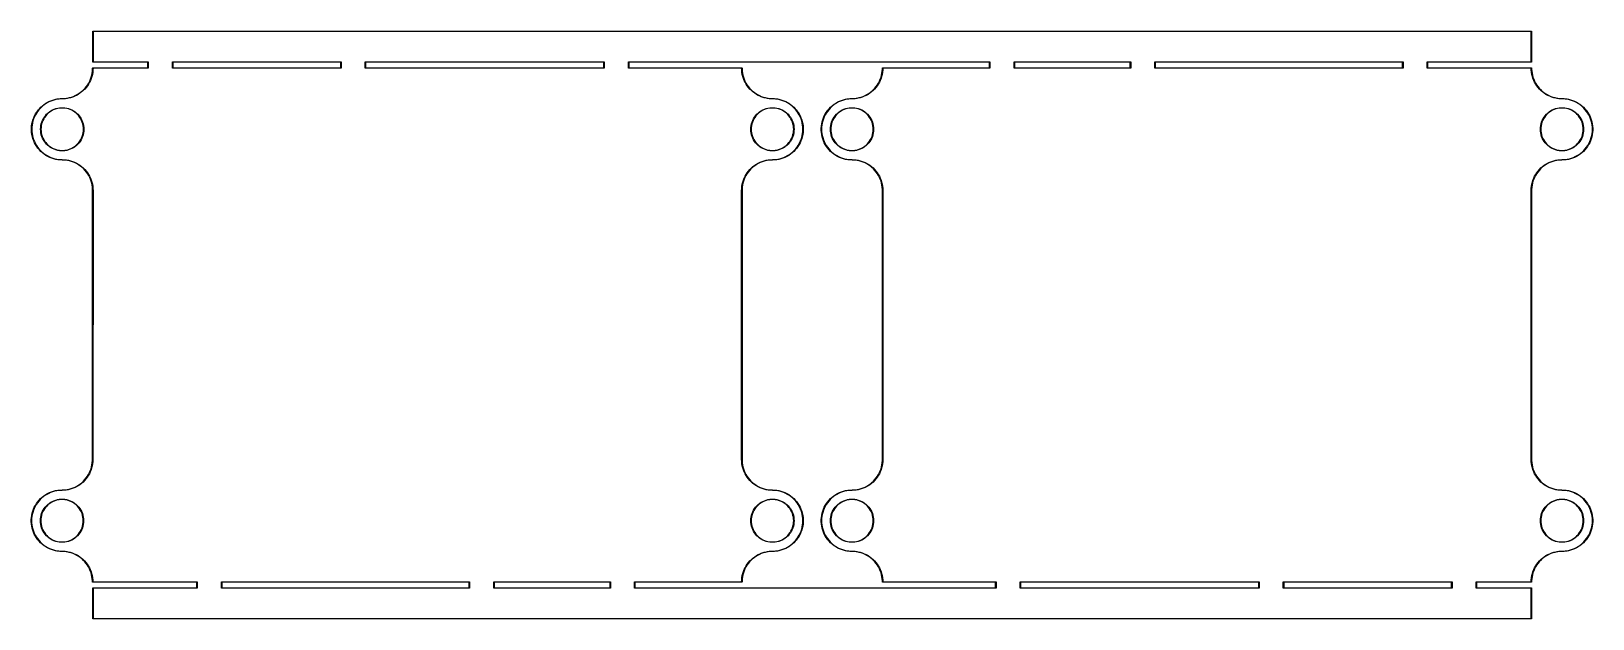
# Model space of a CAD drawing. Extents: x 57 to 462, y -234 to -82.
import ezdxf

# ---------------------------------------------------------------- set-up
doc = ezdxf.new("R2010")
doc.units = 0
doc.layers.add('BLACK', color=7, linetype='CONTINUOUS')

msp = doc.modelspace()

# ---------------------------------------------------------------- linework, layer by layer
at = {"layer": 'BLACK', "linetype": 'CONTINUOUS'}
for p, q in [((72.9704, -81.7511), (72.985045, -81.715745)), ((72.9704, -89.6881), (72.9704, -81.7511)), ((72.985045, -81.715745), (73.0204, -81.7011)), ((73.0204, -81.7011), (446.0594, -81.7011)), ((73.0704, -81.8011), (73.0704, -89.6381)), ((446.0094, -81.8011), (73.0704, -81.8011)), ((446.0094, -89.6381), (446.0094, -81.8011)), ((446.0594, -81.7011), (446.094755, -81.715745)), ((446.094755, -81.715745), (446.1094, -81.7511)), ((446.1094, -81.7511), (446.1094, -89.6881)), ((72.548684, -93.662826), (72.694065, -93.143952)), ((72.694065, -93.143952), (72.803698, -92.616366)), ((72.846789, -92.900504), (72.717666, -93.430368)), ((72.803698, -92.616366), (72.877071, -92.082528)), ((72.939453, -92.363064), (72.846789, -92.900504)), ((72.877071, -92.082528), (72.913844, -91.544928)), ((72.913843, -91.2755), (72.923392, -91.246111)), ((72.913844, -91.544928), (72.913843, -91.2755)), ((72.923392, -91.246111), (72.927146, -91.243382)), ((72.927146, -91.243382), (72.928488, -91.240145)), ((72.928488, -91.240145), (72.935734, -91.237143)), ((72.935734, -91.237143), (72.948392, -91.227947)), ((72.995224, -91.820552), (72.939453, -92.363064)), ((72.948392, -91.227947), (72.957936, -91.227947)), ((72.957936, -91.227947), (72.963843, -91.2255)), ((72.963843, -91.2255), (87.257, -91.2255)), ((72.985045, -89.723455), (72.9704, -89.6881)), ((73.0204, -89.7381), (72.985045, -89.723455)), ((73.012135, -91.3255), (72.995224, -91.820552)), ((87.307, -91.3255), (73.012135, -91.3255)), ((87.257, -89.7381), (73.0204, -89.7381)), ((73.0704, -89.6381), (87.307, -89.6381)), ((87.257, -91.2255), (87.257, -89.7381)), ((87.307, -89.6381), (87.342355, -89.652745)), ((87.342355, -91.310855), (87.307, -91.3255)), ((87.342355, -89.652745), (87.357, -89.6881)), ((87.357, -91.2755), (87.342355, -91.310855)), ((87.357, -89.6881), (87.357, -91.2755)), ((93.6066, -89.6881), (93.621245, -89.652745)), ((93.6066, -91.2755), (93.6066, -89.6881)), ((93.621245, -91.310855), (93.6066, -91.2755)), ((93.621245, -89.652745), (93.6566, -89.6381)), ((93.6566, -91.3255), (93.621245, -91.310855)), ((93.6566, -89.6381), (137.3101, -89.6381)), ((137.3101, -91.3255), (93.6566, -91.3255)), ((93.7066, -89.7381), (93.7066, -91.2255)), ((137.2601, -89.7381), (93.7066, -89.7381)), ((93.7066, -91.2255), (137.2601, -91.2255)), ((137.2601, -91.2255), (137.2601, -89.7381)), ((137.3101, -89.6381), (137.345455, -89.652745)), ((137.345455, -91.310855), (137.3101, -91.3255)), ((137.345455, -89.652745), (137.3601, -89.6881)), ((137.3601, -91.2755), (137.345455, -91.310855)), ((137.3601, -89.6881), (137.3601, -91.2755)), ((143.6097, -89.6881), (143.624345, -89.652745)), ((143.6097, -91.2755), (143.6097, -89.6881)), ((143.624345, -91.310855), (143.6097, -91.2755)), ((143.624345, -89.652745), (143.6597, -89.6381)), ((143.6597, -91.3255), (143.624345, -91.310855)), ((143.6597, -89.6381), (205.5683, -89.6381)), ((205.5683, -91.3255), (143.6597, -91.3255)), ((143.7097, -89.7381), (143.7097, -91.2255)), ((205.5183, -89.7381), (143.7097, -89.7381)), ((143.7097, -91.2255), (205.5183, -91.2255)), ((205.5183, -91.2255), (205.5183, -89.7381)), ((205.5683, -89.6381), (205.603655, -89.652745)), ((205.603655, -91.310855), (205.5683, -91.3255)), ((205.603655, -89.652745), (205.6183, -89.6881)), ((205.6183, -91.2755), (205.603655, -91.310855)), ((205.6183, -89.6881), (205.6183, -91.2755)), ((211.8679, -89.6881), (211.882545, -89.652745)), ((211.8679, -91.2755), (211.8679, -89.6881)), ((211.882545, -91.310855), (211.8679, -91.2755)), ((211.882545, -89.652745), (211.9179, -89.6381)), ((211.9179, -91.3255), (211.882545, -91.310855)), ((211.9179, -89.6381), (305.5745, -89.6381)), ((241.236508, -91.3255), (211.9179, -91.3255)), ((211.9679, -89.7381), (211.9679, -91.2255)), ((305.5245, -89.7381), (211.9679, -89.7381)), ((211.9679, -91.2255), (241.2848, -91.2255)), ((241.25342, -91.820552), (241.236508, -91.3255)), ((241.309191, -92.363063), (241.25342, -91.820552)), ((241.2848, -91.2255), (241.290707, -91.227947)), ((241.290707, -91.227947), (241.300251, -91.227947)), ((241.300251, -91.227947), (241.312908, -91.237143)), ((241.401855, -92.900503), (241.309191, -92.363063)), ((241.312908, -91.237143), (241.320155, -91.240145)), ((241.320155, -91.240145), (241.321496, -91.243382)), ((241.321496, -91.243382), (241.325251, -91.246111)), ((241.325251, -91.246111), (241.3348, -91.2755)), ((241.3348, -91.2755), (241.3348, -91.544928)), ((241.3348, -91.544928), (241.371572, -92.082528)), ((241.371572, -92.082528), (241.444947, -92.616365)), ((241.53098, -93.430367), (241.401855, -92.900503)), ((241.444947, -92.616365), (241.55458, -93.14395)), ((241.55458, -93.14395), (241.699962, -93.662824)), ((277.379838, -93.662824), (277.52522, -93.14395)), ((277.52522, -93.14395), (277.634853, -92.616365)), ((277.677945, -92.900503), (277.54882, -93.430367)), ((277.634853, -92.616365), (277.708228, -92.082528)), ((277.770609, -92.363063), (277.677945, -92.900503)), ((277.708228, -92.082528), (277.745, -91.544928)), ((277.745, -91.275493), (277.74501, -91.275467)), ((277.745001, -91.275496), (277.745, -91.275493)), ((277.745, -91.2755), (277.745001, -91.275496)), ((277.745, -91.544928), (277.745, -91.2755)), ((277.74501, -91.275467), (277.754549, -91.246111)), ((277.754549, -91.246111), (277.758299, -91.243385)), ((277.758299, -91.243385), (277.759645, -91.240138)), ((277.759645, -91.240138), (277.766914, -91.237126)), ((277.766914, -91.237126), (277.779549, -91.227947)), ((277.82638, -91.820552), (277.770609, -92.363063)), ((277.779549, -91.227947), (277.789076, -91.227947)), ((277.789076, -91.227947), (277.795, -91.225493)), ((277.795, -91.225493), (305.5245, -91.225499)), ((277.843292, -91.325493), (277.82638, -91.820552)), ((305.5745, -91.3255), (277.843292, -91.325493)), ((305.5245, -91.225499), (305.5245, -89.7381)), ((305.5745, -89.6381), (305.609855, -89.652745)), ((305.609855, -91.310855), (305.5745, -91.3255)), ((305.609855, -89.652745), (305.6245, -89.6881)), ((305.6245, -91.2755), (305.609855, -91.310855)), ((305.6245, -89.6881), (305.6245, -91.2755)), ((311.8741, -89.6881), (311.888745, -89.652745)), ((311.8741, -91.2755), (311.8741, -89.6881)), ((311.888745, -91.310855), (311.8741, -91.2755)), ((311.888745, -89.652745), (311.9241, -89.6381)), ((311.9241, -91.3255), (311.888745, -91.310855)), ((311.9241, -89.6381), (342.0847, -89.6381)), ((342.0847, -91.3255), (311.9241, -91.3255)), ((311.9741, -89.7381), (311.9741, -91.2255)), ((342.0347, -89.7381), (311.9741, -89.7381)), ((311.9741, -91.2255), (342.0347, -91.2255)), ((342.0347, -91.2255), (342.0347, -89.7381)), ((342.0847, -89.6381), (342.120055, -89.652745)), ((342.120055, -91.310855), (342.0847, -91.3255)), ((342.120055, -89.652745), (342.1347, -89.6881)), ((342.1347, -91.2755), (342.120055, -91.310855)), ((342.1347, -89.6881), (342.1347, -91.2755)), ((348.3843, -89.6881), (348.398945, -89.652745)), ((348.3843, -91.2755), (348.3843, -89.6881)), ((348.398945, -91.310855), (348.3843, -91.2755)), ((348.398945, -89.652745), (348.4343, -89.6381)), ((348.4343, -91.3255), (348.398945, -91.310855)), ((348.4343, -89.6381), (412.724, -89.6381)), ((412.724, -91.3255), (348.4343, -91.3255)), ((348.4843, -89.7381), (348.4843, -91.2255)), ((412.674, -89.7381), (348.4843, -89.7381)), ((348.4843, -91.2255), (412.674, -91.2255)), ((412.674, -91.2255), (412.674, -89.7381)), ((412.724, -89.6381), (412.759355, -89.652745)), ((412.759355, -91.310855), (412.724, -91.3255)), ((412.759355, -89.652745), (412.774, -89.6881)), ((412.774, -91.2755), (412.759355, -91.310855)), ((412.774, -89.6881), (412.774, -91.2755)), ((419.0236, -89.6881), (419.038245, -89.652745)), ((419.0236, -91.2755), (419.0236, -89.6881)), ((419.038245, -91.310855), (419.0236, -91.2755)), ((419.038245, -89.652745), (419.0736, -89.6381)), ((419.0736, -91.3255), (419.038245, -91.310855)), ((419.0736, -89.6381), (446.0094, -89.6381)), ((446.011108, -91.3255), (419.0736, -91.3255)), ((446.0594, -89.7381), (419.1236, -89.7381)), ((419.1236, -89.7381), (419.1236, -91.2255)), ((419.1236, -91.2255), (446.0594, -91.2255)), ((446.02802, -91.820552), (446.011108, -91.3255)), ((446.083791, -92.363063), (446.02802, -91.820552)), ((446.094755, -89.723455), (446.0594, -89.7381)), ((446.0594, -91.2255), (446.065307, -91.227947)), ((446.065307, -91.227947), (446.074851, -91.227947)), ((446.074851, -91.227947), (446.087508, -91.237143)), ((446.176455, -92.900503), (446.083791, -92.363063)), ((446.087508, -91.237143), (446.094755, -91.240145)), ((446.1094, -89.6881), (446.094755, -89.723455)), ((446.094755, -91.240145), (446.096096, -91.243382)), ((446.096096, -91.243382), (446.099851, -91.246111)), ((446.099851, -91.246111), (446.1094, -91.2755)), ((446.1094, -91.2755), (446.1094, -91.544928)), ((446.1094, -91.544928), (446.146172, -92.082528)), ((446.146172, -92.082528), (446.219547, -92.616365)), ((446.30558, -93.430367), (446.176455, -92.900503)), ((446.219547, -92.616365), (446.32918, -93.14395)), ((446.32918, -93.14395), (446.474562, -93.662824)), ((70.478398, -97.112691), (70.067345, -97.47111)), ((70.213235, -97.223507), (70.607051, -96.855709)), ((70.864033, -96.727056), (70.478398, -97.112691)), ((70.607051, -96.855709), (70.974849, -96.461893)), ((71.222452, -96.316003), (70.864033, -96.727056)), ((70.974849, -96.461893), (71.314914, -96.043896)), ((71.551985, -95.881449), (71.222452, -96.316003)), ((71.314914, -96.043896), (71.625662, -95.603666)), ((71.851094, -95.42542), (71.551985, -95.881449)), ((71.625662, -95.603666), (71.905643, -95.143257)), ((72.118385, -94.950042), (71.851094, -95.42542)), ((71.905643, -95.143257), (72.153551, -94.664814)), ((72.352612, -94.457532), (72.118385, -94.950042)), ((72.153551, -94.664814), (72.368232, -94.170569)), ((72.552684, -93.950185), (72.352612, -94.457532)), ((72.368232, -94.170569), (72.548684, -93.662826)), ((72.717666, -93.430368), (72.552684, -93.950185)), ((241.695962, -93.950183), (241.53098, -93.430367)), ((241.896033, -94.45753), (241.695962, -93.950183)), ((241.699962, -93.662824), (241.880414, -94.170567)), ((241.880414, -94.170567), (242.095095, -94.664812)), ((242.130261, -94.950039), (241.896033, -94.45753)), ((242.095095, -94.664812), (242.343003, -95.143254)), ((242.397552, -95.425417), (242.130261, -94.950039)), ((242.343003, -95.143254), (242.622984, -95.603663)), ((242.696661, -95.881446), (242.397552, -95.425417)), ((242.622984, -95.603663), (242.933732, -96.043892)), ((243.026194, -96.315999), (242.696661, -95.881446)), ((242.933732, -96.043892), (243.273798, -96.461889)), ((243.384613, -96.727052), (243.026194, -96.315999)), ((243.273798, -96.461889), (243.641595, -96.855705)), ((243.770248, -97.112687), (243.384613, -96.727052)), ((243.641595, -96.855705), (244.035411, -97.223502)), ((244.181301, -97.471106), (243.770248, -97.112687)), ((275.309552, -97.112687), (274.898499, -97.471106)), ((275.044389, -97.223502), (275.438205, -96.855705)), ((275.695187, -96.727052), (275.309552, -97.112687)), ((275.438205, -96.855705), (275.806002, -96.461889)), ((276.053606, -96.315999), (275.695187, -96.727052)), ((275.806002, -96.461889), (276.146068, -96.043892)), ((276.383139, -95.881446), (276.053606, -96.315999)), ((276.146068, -96.043892), (276.456816, -95.603663)), ((276.682248, -95.425417), (276.383139, -95.881446)), ((276.456816, -95.603663), (276.736797, -95.143254)), ((276.949539, -94.950039), (276.682248, -95.425417)), ((276.736797, -95.143254), (276.984705, -94.664812)), ((277.183767, -94.45753), (276.949539, -94.950039)), ((276.984705, -94.664812), (277.199386, -94.170567)), ((277.383838, -93.950183), (277.183767, -94.45753)), ((277.199386, -94.170567), (277.379838, -93.662824)), ((277.54882, -93.430367), (277.383838, -93.950183)), ((446.470562, -93.950183), (446.30558, -93.430367)), ((446.670633, -94.45753), (446.470562, -93.950183)), ((446.474562, -93.662824), (446.655014, -94.170567)), ((446.655014, -94.170567), (446.869695, -94.664812)), ((446.904861, -94.950039), (446.670633, -94.45753)), ((446.869695, -94.664812), (447.117603, -95.143254)), ((447.172152, -95.425417), (446.904861, -94.950039)), ((447.117603, -95.143254), (447.397584, -95.603663)), ((447.471261, -95.881446), (447.172152, -95.425417)), ((447.397584, -95.603663), (447.708332, -96.043892)), ((447.800794, -96.315999), (447.471261, -95.881446)), ((447.708332, -96.043892), (448.048398, -96.461889)), ((448.159213, -96.727052), (447.800794, -96.315999)), ((448.048398, -96.461889), (448.416195, -96.855705)), ((448.544848, -97.112687), (448.159213, -96.727052)), ((448.416195, -96.855705), (448.810011, -97.223502)), ((448.955901, -97.471106), (448.544848, -97.112687)), ((59.478605, -101.404132), (59.892897, -101.031102)), ((60.16816, -100.93067), (59.746192, -101.284743)), ((59.892897, -101.031102), (60.332201, -100.68788)), ((60.613799, -100.606894), (60.16816, -100.93067)), ((60.332201, -100.68788), (60.794376, -100.376139)), ((61.080938, -100.314994), (60.613799, -100.606894)), ((60.794376, -100.376139), (61.277172, -100.097397)), ((61.567301, -100.05639), (61.080938, -100.314994)), ((61.277172, -100.097397), (61.778236, -99.853012)), ((62.070519, -99.832343), (61.567301, -100.05639)), ((61.778236, -99.853012), (62.295127, -99.644174)), ((62.58814, -99.643945), (62.070519, -99.832343)), ((62.295127, -99.644174), (62.825327, -99.471902)), ((63.117642, -99.492113), (62.58814, -99.643945)), ((62.825327, -99.471902), (63.366252, -99.337035)), ((63.656445, -99.377587), (63.117642, -99.492113)), ((63.366252, -99.337035), (63.915267, -99.240229)), ((64.201924, -99.300925), (63.656445, -99.377587)), ((63.915267, -99.240229), (64.469698, -99.181956)), ((64.751423, -99.2625), (64.201924, -99.300925)), ((64.469698, -99.181956), (65.026843, -99.1625)), ((65.026843, -99.2625), (64.751423, -99.2625)), ((65.026843, -99.1625), (65.026852, -99.162503)), ((65.571895, -99.243884), (65.026843, -99.262503)), ((65.026843, -99.262503), (65.026843, -99.2625)), ((65.026852, -99.162503), (65.296271, -99.162504)), ((65.296271, -99.162504), (65.833871, -99.125731)), ((66.114407, -99.188112), (65.571895, -99.243884)), ((65.833871, -99.125731), (66.367709, -99.052357)), ((66.651847, -99.095449), (66.114407, -99.188112)), ((66.367709, -99.052357), (66.895294, -98.942724)), ((67.181711, -98.966325), (66.651847, -99.095449)), ((66.895294, -98.942724), (67.414169, -98.797343)), ((67.701528, -98.801343), (67.181711, -98.966325)), ((67.414169, -98.797343), (67.921912, -98.616891)), ((68.208874, -98.601271), (67.701528, -98.801343)), ((67.921912, -98.616891), (68.416157, -98.40221)), ((68.701385, -98.367044), (68.208874, -98.601271)), ((68.416157, -98.40221), (68.8946, -98.154301)), ((69.176762, -98.099752), (68.701385, -98.367044)), ((68.8946, -98.154301), (69.355009, -97.87432)), ((69.632791, -97.800643), (69.176762, -98.099752)), ((69.355009, -97.87432), (69.795238, -97.563572)), ((70.067345, -97.47111), (69.632791, -97.800643)), ((69.795238, -97.563572), (70.213235, -97.223507)), ((244.035411, -97.223502), (244.453408, -97.563568)), ((244.615854, -97.800639), (244.181301, -97.471106)), ((244.453408, -97.563568), (244.893637, -97.874316)), ((245.071883, -98.099748), (244.615854, -97.800639)), ((244.893637, -97.874316), (245.354046, -98.154297)), ((245.547261, -98.367039), (245.071883, -98.099748)), ((245.354046, -98.154297), (245.832488, -98.402205)), ((246.03977, -98.601267), (245.547261, -98.367039)), ((245.832488, -98.402205), (246.326733, -98.616886)), ((246.547117, -98.801338), (246.03977, -98.601267)), ((246.326733, -98.616886), (246.834476, -98.797338)), ((247.066933, -98.96632), (246.547117, -98.801338)), ((246.834476, -98.797338), (247.35335, -98.94272)), ((247.596797, -99.095445), (247.066933, -98.96632)), ((247.35335, -98.94272), (247.880935, -99.052353)), ((248.134237, -99.188109), (247.596797, -99.095445)), ((247.880935, -99.052353), (248.414772, -99.125728)), ((248.676748, -99.24388), (248.134237, -99.188109)), ((248.414772, -99.125728), (248.952372, -99.1625)), ((249.2218, -99.2625), (248.676748, -99.24388)), ((248.952372, -99.1625), (249.2218, -99.1625)), ((249.2218, -99.1625), (249.778945, -99.181956)), ((249.49722, -99.2625), (249.2218, -99.2625)), ((250.046718, -99.300925), (249.49722, -99.2625)), ((249.778945, -99.181956), (250.333376, -99.240229)), ((250.592198, -99.377587), (250.046718, -99.300925)), ((250.333376, -99.240229), (250.882391, -99.337035)), ((251.131001, -99.492113), (250.592198, -99.377587)), ((250.882391, -99.337035), (251.423316, -99.471903)), ((251.660502, -99.643946), (251.131001, -99.492113)), ((251.423316, -99.471903), (251.953515, -99.644175)), ((252.178123, -99.832344), (251.660502, -99.643946)), ((251.953515, -99.644175), (252.470406, -99.853012)), ((252.68134, -100.056391), (252.178123, -99.832344)), ((252.470406, -99.853012), (252.971469, -100.097398)), ((253.167704, -100.314995), (252.68134, -100.056391)), ((252.971469, -100.097398), (253.454265, -100.37614)), ((253.634842, -100.606895), (253.167704, -100.314995)), ((253.454265, -100.37614), (253.916441, -100.687881)), ((254.080482, -100.930671), (253.634842, -100.606895)), ((253.916441, -100.687881), (254.355745, -101.031103)), ((254.50245, -101.284744), (254.080482, -100.930671)), ((254.355745, -101.031103), (254.770036, -101.404133)), ((264.309764, -101.404133), (264.724055, -101.031103)), ((264.999318, -100.930671), (264.57735, -101.284744)), ((264.724055, -101.031103), (265.163359, -100.687881)), ((265.444958, -100.606895), (264.999318, -100.930671)), ((265.163359, -100.687881), (265.625535, -100.37614)), ((265.912097, -100.314995), (265.444958, -100.606895)), ((265.625535, -100.37614), (266.108331, -100.097398)), ((266.39846, -100.056391), (265.912097, -100.314995)), ((266.108331, -100.097398), (266.609394, -99.853012)), ((266.901677, -99.832344), (266.39846, -100.056391)), ((266.609394, -99.853012), (267.126285, -99.644175)), ((267.419298, -99.643946), (266.901677, -99.832344)), ((267.126285, -99.644175), (267.656484, -99.471903)), ((267.948799, -99.492113), (267.419298, -99.643946)), ((267.656484, -99.471903), (268.197409, -99.337035)), ((268.487602, -99.377587), (267.948799, -99.492113)), ((268.197409, -99.337035), (268.746424, -99.240229)), ((269.033082, -99.300925), (268.487602, -99.377587)), ((268.746424, -99.240229), (269.300855, -99.181956)), ((269.58258, -99.2625), (269.033082, -99.300925)), ((269.300855, -99.181956), (269.858, -99.1625)), ((269.858, -99.2625), (269.58258, -99.2625)), ((269.858, -99.1625), (270.127428, -99.1625)), ((270.403052, -99.24388), (269.858, -99.2625)), ((270.127428, -99.1625), (270.665028, -99.125728)), ((270.945563, -99.188109), (270.403052, -99.24388)), ((270.665028, -99.125728), (271.198865, -99.052353)), ((271.483003, -99.095445), (270.945563, -99.188109)), ((271.198865, -99.052353), (271.72645, -98.94272)), ((272.012867, -98.96632), (271.483003, -99.095445)), ((271.72645, -98.94272), (272.245324, -98.797338)), ((272.532683, -98.801338), (272.012867, -98.96632)), ((272.245324, -98.797338), (272.753067, -98.616886)), ((273.04003, -98.601267), (272.532683, -98.801338)), ((272.753067, -98.616886), (273.247312, -98.402205)), ((273.532539, -98.367039), (273.04003, -98.601267)), ((273.247312, -98.402205), (273.725754, -98.154297)), ((274.007917, -98.099748), (273.532539, -98.367039)), ((273.725754, -98.154297), (274.186163, -97.874316)), ((274.463946, -97.800639), (274.007917, -98.099748)), ((274.186163, -97.874316), (274.626392, -97.563568)), ((274.898499, -97.471106), (274.463946, -97.800639)), ((274.626392, -97.563568), (275.044389, -97.223502)), ((448.810011, -97.223502), (449.228008, -97.563568)), ((449.390454, -97.800639), (448.955901, -97.471106)), ((449.228008, -97.563568), (449.668237, -97.874316)), ((449.846483, -98.099748), (449.390454, -97.800639)), ((449.668237, -97.874316), (450.128646, -98.154297)), ((450.321861, -98.367039), (449.846483, -98.099748)), ((450.128646, -98.154297), (450.607088, -98.402205)), ((450.81437, -98.601267), (450.321861, -98.367039)), ((450.607088, -98.402205), (451.101333, -98.616886)), ((451.321717, -98.801338), (450.81437, -98.601267)), ((451.101333, -98.616886), (451.609076, -98.797338)), ((451.841533, -98.96632), (451.321717, -98.801338)), ((451.609076, -98.797338), (452.12795, -98.94272)), ((452.371397, -99.095445), (451.841533, -98.96632)), ((452.12795, -98.94272), (452.655535, -99.052353)), ((452.908837, -99.188109), (452.371397, -99.095445)), ((452.655535, -99.052353), (453.189372, -99.125728)), ((453.451348, -99.24388), (452.908837, -99.188109)), ((453.189372, -99.125728), (453.726972, -99.1625)), ((453.9964, -99.2625), (453.451348, -99.24388)), ((453.726972, -99.1625), (453.9964, -99.1625)), ((453.9964, -99.1625), (454.553545, -99.181956)), ((454.27182, -99.2625), (453.9964, -99.2625)), ((454.821318, -99.300925), (454.27182, -99.2625)), ((454.553545, -99.181956), (455.107976, -99.240229)), ((455.366798, -99.377587), (454.821318, -99.300925)), ((455.107976, -99.240229), (455.656991, -99.337035)), ((455.905601, -99.492113), (455.366798, -99.377587)), ((455.656991, -99.337035), (456.197916, -99.471903)), ((456.435102, -99.643946), (455.905601, -99.492113)), ((456.197916, -99.471903), (456.728115, -99.644175)), ((456.952723, -99.832344), (456.435102, -99.643946)), ((456.728115, -99.644175), (457.245006, -99.853012)), ((457.45594, -100.056391), (456.952723, -99.832344)), ((457.245006, -99.853012), (457.746069, -100.097398)), ((457.942304, -100.314995), (457.45594, -100.056391)), ((457.746069, -100.097398), (458.228865, -100.37614)), ((458.409442, -100.606895), (457.942304, -100.314995)), ((458.228865, -100.37614), (458.691041, -100.687881)), ((458.855082, -100.930671), (458.409442, -100.606895)), ((458.691041, -100.687881), (459.130345, -101.031103)), ((459.27705, -101.284744), (458.855082, -100.930671)), ((459.130345, -101.031103), (459.544636, -101.404133)), ((57.161181, -105.762572), (57.277088, -105.217269)), ((57.277088, -105.217269), (57.430752, -104.681381)), ((57.440748, -104.974223), (57.307488, -105.508701)), ((57.430752, -104.681381), (57.621423, -104.157516)), ((57.610967, -104.450342), (57.440748, -104.974223)), ((57.817316, -103.939612), (57.610967, -104.450342)), ((57.621423, -104.157516), (57.848172, -103.648229)), ((58.058788, -103.44452), (57.817316, -103.939612)), ((57.848172, -103.648229), (58.109896, -103.155999)), ((58.334209, -102.967479), (58.058788, -103.44452)), ((58.109896, -103.155999), (58.405318, -102.683225)), ((58.642235, -102.510811), (58.334209, -102.967479)), ((58.405318, -102.683225), (58.732999, -102.232211)), ((58.981366, -102.076743), (58.642235, -102.510811)), ((58.732999, -102.232211), (59.091343, -101.805153)), ((59.34995, -101.667389), (58.981366, -102.076743)), ((59.091343, -101.805153), (59.478605, -101.404132)), ((59.746192, -101.284743), (59.34995, -101.667389)), ((59.601829, -105.736936), (59.741166, -105.281952)), ((59.741166, -105.281952), (59.918587, -104.840423)), ((60.005186, -104.879568), (59.830773, -105.313612)), ((59.918587, -104.840423), (60.132813, -104.415531)), ((60.21578, -104.461879), (60.005186, -104.879568)), ((60.132813, -104.415531), (60.382301, -104.010337)), ((60.461038, -104.063555), (60.21578, -104.461879)), ((60.382301, -104.010337), (60.665252, -103.627762)), ((60.739193, -103.687464), (60.461038, -104.063555)), ((60.665252, -103.627762), (60.979629, -103.27056)), ((61.04824, -103.336318), (60.739193, -103.687464)), ((60.979629, -103.27056), (61.323167, -102.941306)), ((61.385954, -103.012646), (61.04824, -103.336318)), ((61.323167, -102.941306), (61.693389, -102.642372)), ((61.7499, -102.71878), (61.385954, -103.012646)), ((61.693389, -102.642372), (62.087629, -102.375913)), ((62.137456, -102.456838), (61.7499, -102.71878)), ((62.087629, -102.375913), (62.503046, -102.143847)), ((62.545831, -102.228706), (62.137456, -102.456838)), ((62.503046, -102.143847), (62.936647, -101.947847)), ((62.972081, -102.036029), (62.545831, -102.228706)), ((62.936647, -101.947847), (63.385308, -101.789325)), ((63.413136, -101.880194), (62.972081, -102.036029)), ((63.385308, -101.789325), (63.845796, -101.669423)), ((63.865818, -101.762325), (63.413136, -101.880194)), ((63.845796, -101.669423), (64.314794, -101.589005)), ((64.326865, -101.683271), (63.865818, -101.762325)), ((64.314794, -101.589005), (64.788922, -101.548651)), ((64.792955, -101.6436), (64.326865, -101.683271)), ((64.788922, -101.548651), (65.264764, -101.548651)), ((65.260731, -101.6436), (64.792955, -101.6436)), ((65.726821, -101.683271), (65.260731, -101.6436)), ((65.264764, -101.548651), (65.738892, -101.589005)), ((66.187868, -101.762325), (65.726821, -101.683271)), ((65.738892, -101.589005), (66.20789, -101.669423)), ((66.64055, -101.880194), (66.187868, -101.762325)), ((66.20789, -101.669423), (66.668378, -101.789325)), ((67.081605, -102.036029), (66.64055, -101.880194)), ((66.668378, -101.789325), (67.117039, -101.947847)), ((67.507855, -102.228706), (67.081605, -102.036029)), ((67.117039, -101.947847), (67.55064, -102.143847)), ((67.91623, -102.456838), (67.507855, -102.228706)), ((67.55064, -102.143847), (67.966057, -102.375913)), ((68.303786, -102.71878), (67.91623, -102.456838)), ((67.966057, -102.375913), (68.360297, -102.642372)), ((68.667732, -103.012646), (68.303786, -102.71878)), ((68.360297, -102.642372), (68.730519, -102.941306)), ((69.005446, -103.336318), (68.667732, -103.012646)), ((68.730519, -102.941306), (69.074057, -103.27056)), ((69.314493, -103.687464), (69.005446, -103.336318)), ((69.074057, -103.27056), (69.388434, -103.627762)), ((69.592648, -104.063555), (69.314493, -103.687464)), ((69.388434, -103.627762), (69.671385, -104.010337)), ((69.837906, -104.461879), (69.592648, -104.063555)), ((69.671385, -104.010337), (69.920873, -104.415531)), ((70.0485, -104.879568), (69.837906, -104.461879)), ((69.920873, -104.415531), (70.135099, -104.840423)), ((70.222913, -105.313612), (70.0485, -104.879568)), ((70.135099, -104.840423), (70.31252, -105.281952)), ((70.31252, -105.281952), (70.451857, -105.736936)), ((243.796786, -105.736936), (243.936123, -105.281952)), ((243.936123, -105.281952), (244.113544, -104.840423)), ((244.200143, -104.879568), (244.02573, -105.313612)), ((244.113544, -104.840423), (244.32777, -104.415531)), ((244.410737, -104.461879), (244.200143, -104.879568)), ((244.32777, -104.415531), (244.577258, -104.010337)), ((244.655995, -104.063555), (244.410737, -104.461879)), ((244.577258, -104.010337), (244.860209, -103.627762)), ((244.93415, -103.687464), (244.655995, -104.063555)), ((244.860209, -103.627762), (245.174586, -103.27056)), ((245.243197, -103.336318), (244.93415, -103.687464)), ((245.174586, -103.27056), (245.518124, -102.941306)), ((245.580911, -103.012646), (245.243197, -103.336318)), ((245.518124, -102.941306), (245.888346, -102.642372)), ((245.944857, -102.71878), (245.580911, -103.012646)), ((245.888346, -102.642372), (246.282586, -102.375913)), ((246.332413, -102.456838), (245.944857, -102.71878)), ((246.282586, -102.375913), (246.698003, -102.143847)), ((246.740788, -102.228706), (246.332413, -102.456838)), ((246.698003, -102.143847), (247.131604, -101.947847)), ((247.167038, -102.036029), (246.740788, -102.228706)), ((247.131604, -101.947847), (247.580265, -101.789325)), ((247.608093, -101.880194), (247.167038, -102.036029)), ((247.580265, -101.789325), (248.040753, -101.669423)), ((248.060775, -101.762325), (247.608093, -101.880194)), ((248.040753, -101.669423), (248.509751, -101.589005)), ((248.521822, -101.683271), (248.060775, -101.762325)), ((248.509751, -101.589005), (248.983879, -101.548651)), ((248.987912, -101.6436), (248.521822, -101.683271)), ((248.983879, -101.548651), (249.459721, -101.548651)), ((249.455688, -101.6436), (248.987912, -101.6436)), ((249.921778, -101.683271), (249.455688, -101.6436)), ((249.459721, -101.548651), (249.933849, -101.589005)), ((250.382825, -101.762325), (249.921778, -101.683271)), ((249.933849, -101.589005), (250.402847, -101.669423)), ((250.835507, -101.880194), (250.382825, -101.762325)), ((250.402847, -101.669423), (250.863335, -101.789325)), ((251.276562, -102.036029), (250.835507, -101.880194)), ((250.863335, -101.789325), (251.311996, -101.947847)), ((251.702812, -102.228706), (251.276562, -102.036029)), ((251.311996, -101.947847), (251.745597, -102.143847)), ((252.111187, -102.456838), (251.702812, -102.228706)), ((251.745597, -102.143847), (252.161014, -102.375913)), ((252.498743, -102.71878), (252.111187, -102.456838)), ((252.161014, -102.375913), (252.555254, -102.642372)), ((252.862689, -103.012646), (252.498743, -102.71878)), ((252.555254, -102.642372), (252.925476, -102.941306)), ((253.200403, -103.336318), (252.862689, -103.012646)), ((252.925476, -102.941306), (253.269014, -103.27056)), ((253.50945, -103.687464), (253.200403, -103.336318)), ((253.269014, -103.27056), (253.583391, -103.627762)), ((253.787605, -104.063555), (253.50945, -103.687464)), ((253.583391, -103.627762), (253.866342, -104.010337)), ((254.032863, -104.461879), (253.787605, -104.063555)), ((253.866342, -104.010337), (254.11583, -104.415531)), ((254.243457, -104.879568), (254.032863, -104.461879)), ((254.11583, -104.415531), (254.330056, -104.840423)), ((254.41787, -105.313612), (254.243457, -104.879568)), ((254.330056, -104.840423), (254.507477, -105.281952)), ((254.898691, -101.66739), (254.50245, -101.284744)), ((254.507477, -105.281952), (254.646814, -105.736936)), ((254.770036, -101.404133), (255.157298, -101.805154)), ((255.267275, -102.076744), (254.898691, -101.66739)), ((255.157298, -101.805154), (255.515642, -102.232212)), ((255.606406, -102.510812), (255.267275, -102.076744)), ((255.515642, -102.232212), (255.843323, -102.683226)), ((255.914432, -102.967479), (255.606406, -102.510812)), ((255.843323, -102.683226), (256.138745, -103.156)), ((256.189852, -103.444521), (255.914432, -102.967479)), ((256.138745, -103.156), (256.400468, -103.64823)), ((256.431324, -103.939613), (256.189852, -103.444521)), ((256.400468, -103.64823), (256.627217, -104.157517)), ((256.637673, -104.450343), (256.431324, -103.939613)), ((256.627217, -104.157517), (256.817888, -104.681381)), ((256.807892, -104.974223), (256.637673, -104.450343)), ((256.941152, -105.508701), (256.807892, -104.974223)), ((256.817888, -104.681381), (256.971552, -105.21727)), ((256.971552, -105.21727), (257.08746, -105.762572)), ((261.99234, -105.762572), (262.108248, -105.21727)), ((262.108248, -105.21727), (262.261912, -104.681381)), ((262.271908, -104.974223), (262.138648, -105.508701)), ((262.261912, -104.681381), (262.452583, -104.157517)), ((262.442127, -104.450343), (262.271908, -104.974223)), ((262.648476, -103.939613), (262.442127, -104.450343)), ((262.452583, -104.157517), (262.679332, -103.64823)), ((262.889948, -103.444521), (262.648476, -103.939613)), ((262.679332, -103.64823), (262.941055, -103.156)), ((263.165368, -102.967479), (262.889948, -103.444521)), ((262.941055, -103.156), (263.236477, -102.683226)), ((263.473394, -102.510812), (263.165368, -102.967479)), ((263.236477, -102.683226), (263.564158, -102.232212)), ((263.812525, -102.076744), (263.473394, -102.510812)), ((263.564158, -102.232212), (263.922502, -101.805154)), ((264.181109, -101.66739), (263.812525, -102.076744)), ((263.922502, -101.805154), (264.309764, -101.404133)), ((264.57735, -101.284744), (264.181109, -101.66739)), ((264.432986, -105.736936), (264.572323, -105.281952)), ((264.572323, -105.281952), (264.749744, -104.840423)), ((264.836343, -104.879568), (264.66193, -105.313612)), ((264.749744, -104.840423), (264.96397, -104.415531)), ((265.046937, -104.461879), (264.836343, -104.879568)), ((264.96397, -104.415531), (265.213458, -104.010337)), ((265.292195, -104.063555), (265.046937, -104.461879)), ((265.213458, -104.010337), (265.496409, -103.627762)), ((265.57035, -103.687464), (265.292195, -104.063555)), ((265.496409, -103.627762), (265.810786, -103.27056)), ((265.879397, -103.336318), (265.57035, -103.687464)), ((265.810786, -103.27056), (266.154324, -102.941306)), ((266.217111, -103.012646), (265.879397, -103.336318)), ((266.154324, -102.941306), (266.524546, -102.642372)), ((266.581057, -102.71878), (266.217111, -103.012646)), ((266.524546, -102.642372), (266.918786, -102.375913)), ((266.968613, -102.456838), (266.581057, -102.71878)), ((266.918786, -102.375913), (267.334203, -102.143847)), ((267.376988, -102.228706), (266.968613, -102.456838)), ((267.334203, -102.143847), (267.767804, -101.947847)), ((267.803238, -102.036029), (267.376988, -102.228706)), ((267.767804, -101.947847), (268.216465, -101.789325)), ((268.244293, -101.880194), (267.803238, -102.036029)), ((268.216465, -101.789325), (268.676953, -101.669423)), ((268.696975, -101.762325), (268.244293, -101.880194)), ((268.676953, -101.669423), (269.145951, -101.589005)), ((269.158022, -101.683271), (268.696975, -101.762325)), ((269.145951, -101.589005), (269.620079, -101.548651)), ((269.624112, -101.6436), (269.158022, -101.683271)), ((269.620079, -101.548651), (270.095921, -101.548651)), ((270.091888, -101.6436), (269.624112, -101.6436)), ((270.557978, -101.683271), (270.091888, -101.6436)), ((270.095921, -101.548651), (270.570049, -101.589005)), ((271.019025, -101.762325), (270.557978, -101.683271)), ((270.570049, -101.589005), (271.039047, -101.669423)), ((271.471707, -101.880194), (271.019025, -101.762325)), ((271.039047, -101.669423), (271.499535, -101.789325)), ((271.912762, -102.036029), (271.471707, -101.880194)), ((271.499535, -101.789325), (271.948196, -101.947847)), ((272.339012, -102.228706), (271.912762, -102.036029)), ((271.948196, -101.947847), (272.381797, -102.143847)), ((272.747387, -102.456838), (272.339012, -102.228706)), ((272.381797, -102.143847), (272.797214, -102.375913)), ((273.134943, -102.71878), (272.747387, -102.456838)), ((272.797214, -102.375913), (273.191454, -102.642372)), ((273.498889, -103.012646), (273.134943, -102.71878)), ((273.191454, -102.642372), (273.561676, -102.941306)), ((273.836603, -103.336318), (273.498889, -103.012646)), ((273.561676, -102.941306), (273.905214, -103.27056)), ((274.14565, -103.687464), (273.836603, -103.336318)), ((273.905214, -103.27056), (274.219591, -103.627762)), ((274.423805, -104.063555), (274.14565, -103.687464)), ((274.219591, -103.627762), (274.502542, -104.010337)), ((274.669063, -104.461879), (274.423805, -104.063555)), ((274.502542, -104.010337), (274.75203, -104.415531)), ((274.879657, -104.879568), (274.669063, -104.461879)), ((274.75203, -104.415531), (274.966256, -104.840423)), ((275.05407, -105.313612), (274.879657, -104.879568)), ((274.966256, -104.840423), (275.143677, -105.281952)), ((275.143677, -105.281952), (275.283014, -105.736936)), ((448.571386, -105.736936), (448.710723, -105.281952)), ((448.710723, -105.281952), (448.888144, -104.840423)), ((448.974743, -104.879568), (448.80033, -105.313612)), ((448.888144, -104.840423), (449.10237, -104.415531)), ((449.185337, -104.461879), (448.974743, -104.879568)), ((449.10237, -104.415531), (449.351858, -104.010337)), ((449.430595, -104.063555), (449.185337, -104.461879)), ((449.351858, -104.010337), (449.634809, -103.627762)), ((449.70875, -103.687464), (449.430595, -104.063555)), ((449.634809, -103.627762), (449.949186, -103.27056)), ((450.017797, -103.336318), (449.70875, -103.687464)), ((449.949186, -103.27056), (450.292724, -102.941306)), ((450.355511, -103.012646), (450.017797, -103.336318)), ((450.292724, -102.941306), (450.662946, -102.642372)), ((450.719457, -102.71878), (450.355511, -103.012646)), ((450.662946, -102.642372), (451.057186, -102.375913)), ((451.107013, -102.456838), (450.719457, -102.71878)), ((451.057186, -102.375913), (451.472603, -102.143847)), ((451.515388, -102.228706), (451.107013, -102.456838)), ((451.472603, -102.143847), (451.906204, -101.947847)), ((451.941638, -102.036029), (451.515388, -102.228706)), ((451.906204, -101.947847), (452.354865, -101.789325)), ((452.382693, -101.880194), (451.941638, -102.036029)), ((452.354865, -101.789325), (452.815353, -101.669423)), ((452.835375, -101.762325), (452.382693, -101.880194)), ((452.815353, -101.669423), (453.284351, -101.589005)), ((453.296422, -101.683271), (452.835375, -101.762325)), ((453.284351, -101.589005), (453.758479, -101.548651)), ((453.762512, -101.6436), (453.296422, -101.683271)), ((453.758479, -101.548651), (454.234321, -101.548651)), ((454.230288, -101.6436), (453.762512, -101.6436)), ((454.696378, -101.683271), (454.230288, -101.6436)), ((454.234321, -101.548651), (454.708449, -101.589005)), ((455.157425, -101.762325), (454.696378, -101.683271)), ((454.708449, -101.589005), (455.177447, -101.669423)), ((455.610107, -101.880194), (455.157425, -101.762325)), ((455.177447, -101.669423), (455.637935, -101.789325)), ((456.051162, -102.036029), (455.610107, -101.880194)), ((455.637935, -101.789325), (456.086596, -101.947847)), ((456.477412, -102.228706), (456.051162, -102.036029)), ((456.086596, -101.947847), (456.520197, -102.143847)), ((456.885787, -102.456838), (456.477412, -102.228706)), ((456.520197, -102.143847), (456.935614, -102.375913)), ((457.273343, -102.71878), (456.885787, -102.456838)), ((456.935614, -102.375913), (457.329854, -102.642372)), ((457.637289, -103.012646), (457.273343, -102.71878)), ((457.329854, -102.642372), (457.700076, -102.941306)), ((457.975003, -103.336318), (457.637289, -103.012646)), ((457.700076, -102.941306), (458.043614, -103.27056)), ((458.28405, -103.687464), (457.975003, -103.336318)), ((458.043614, -103.27056), (458.357991, -103.627762)), ((458.562205, -104.063555), (458.28405, -103.687464)), ((458.357991, -103.627762), (458.640942, -104.010337)), ((458.807463, -104.461879), (458.562205, -104.063555)), ((458.640942, -104.010337), (458.89043, -104.415531)), ((459.018057, -104.879568), (458.807463, -104.461879)), ((458.89043, -104.415531), (459.104656, -104.840423)), ((459.19247, -105.313612), (459.018057, -104.879568)), ((459.104656, -104.840423), (459.282077, -105.281952)), ((459.673291, -101.66739), (459.27705, -101.284744)), ((459.282077, -105.281952), (459.421414, -105.736936)), ((459.544636, -101.404133), (459.931898, -101.805154)), ((460.041875, -102.076744), (459.673291, -101.66739)), ((459.931898, -101.805154), (460.290242, -102.232212)), ((460.381006, -102.510812), (460.041875, -102.076744)), ((460.290242, -102.232212), (460.617923, -102.683226)), ((460.689032, -102.967479), (460.381006, -102.510812)), ((460.617923, -102.683226), (460.913345, -103.156)), ((460.964452, -103.444521), (460.689032, -102.967479)), ((460.913345, -103.156), (461.175068, -103.64823)), ((461.205924, -103.939613), (460.964452, -103.444521)), ((461.175068, -103.64823), (461.401817, -104.157517)), ((461.412273, -104.450343), (461.205924, -103.939613)), ((461.401817, -104.157517), (461.592488, -104.681381)), ((461.582492, -104.974223), (461.412273, -104.450343)), ((461.715752, -105.508701), (461.582492, -104.974223)), ((461.592488, -104.681381), (461.746152, -105.21727)), ((461.746152, -105.21727), (461.86206, -105.762572)), ((57.044705, -106.870758), (57.083594, -106.314631)), ((57.044705, -107.428242), (57.044705, -106.870758)), ((57.083594, -107.984369), (57.044705, -107.428242)), ((57.083594, -106.314631), (57.161181, -105.762572)), ((57.161181, -108.536428), (57.083594, -107.984369)), ((57.154257, -106.598995), (57.135033, -107.1495)), ((57.135033, -107.1495), (57.154257, -107.700005)), ((57.211836, -106.051172), (57.154257, -106.598995)), ((57.154257, -107.700005), (57.211836, -108.247828)), ((57.277088, -109.081731), (57.161181, -108.536428)), ((57.307488, -105.508701), (57.211836, -106.051172)), ((57.211836, -108.247828), (57.307488, -108.790299)), ((57.430752, -109.617619), (57.277088, -109.081731)), ((57.307488, -108.790299), (57.440748, -109.324777)), ((57.440748, -109.324777), (57.610967, -109.848658)), ((59.420943, -107.1495), (59.441138, -106.674086)), ((59.441138, -107.624914), (59.420943, -107.1495)), ((59.441138, -106.674086), (59.501579, -106.202098)), ((59.501579, -108.096902), (59.441138, -107.624914)), ((59.501579, -106.202098), (59.601829, -105.736936)), ((59.601829, -108.562064), (59.501579, -108.096902)), ((59.535831, -106.682146), (59.515978, -107.1495)), ((59.515978, -107.1495), (59.535831, -107.616854)), ((59.595247, -106.218159), (59.535831, -106.682146)), ((59.535831, -107.616854), (59.595247, -108.080841)), ((59.693797, -105.760883), (59.595247, -106.218159)), ((59.595247, -108.080841), (59.693797, -108.538117)), ((59.741166, -109.017048), (59.601829, -108.562064)), ((59.830773, -105.313612), (59.693797, -105.760883)), ((59.693797, -108.538117), (59.830773, -108.985388)), ((59.918587, -109.458577), (59.741166, -109.017048)), ((59.830773, -108.985388), (60.005186, -109.419432)), ((70.0485, -109.419432), (70.222913, -108.985388)), ((70.31252, -109.017048), (70.135099, -109.458577)), ((70.359889, -105.760883), (70.222913, -105.313612)), ((70.222913, -108.985388), (70.359889, -108.538117)), ((70.451857, -108.562064), (70.31252, -109.017048)), ((70.458439, -106.218159), (70.359889, -105.760883)), ((70.359889, -108.538117), (70.458439, -108.080841)), ((70.451857, -105.736936), (70.552107, -106.202098)), ((70.552107, -108.096902), (70.451857, -108.562064)), ((70.517855, -106.682146), (70.458439, -106.218159)), ((70.458439, -108.080841), (70.517855, -107.616854)), ((70.537708, -107.1495), (70.517855, -106.682146)), ((70.517855, -107.616854), (70.537708, -107.1495)), ((70.552107, -106.202098), (70.612548, -106.674086)), ((70.612548, -107.624914), (70.552107, -108.096902)), ((70.612548, -106.674086), (70.632743, -107.1495)), ((70.632743, -107.1495), (70.612548, -107.624914)), ((243.6159, -107.1495), (243.636095, -106.674086)), ((243.636095, -107.624914), (243.6159, -107.1495)), ((243.636095, -106.674086), (243.696536, -106.202098)), ((243.696536, -108.096902), (243.636095, -107.624914)), ((243.696536, -106.202098), (243.796786, -105.736936)), ((243.796786, -108.562064), (243.696536, -108.096902)), ((243.730788, -106.682146), (243.710935, -107.1495)), ((243.710935, -107.1495), (243.730788, -107.616854)), ((243.790204, -106.218159), (243.730788, -106.682146)), ((243.730788, -107.616854), (243.790204, -108.080841)), ((243.888754, -105.760883), (243.790204, -106.218159)), ((243.790204, -108.080841), (243.888754, -108.538117)), ((243.936123, -109.017048), (243.796786, -108.562064)), ((244.02573, -105.313612), (243.888754, -105.760883)), ((243.888754, -108.538117), (244.02573, -108.985388)), ((244.113544, -109.458577), (243.936123, -109.017048)), ((244.02573, -108.985388), (244.200143, -109.419432)), ((254.243457, -109.419432), (254.41787, -108.985388)), ((254.507477, -109.017048), (254.330056, -109.458577)), ((254.554846, -105.760883), (254.41787, -105.313612)), ((254.41787, -108.985388), (254.554846, -108.538117)), ((254.646814, -108.562064), (254.507477, -109.017048)), ((254.653396, -106.218159), (254.554846, -105.760883)), ((254.554846, -108.538117), (254.653396, -108.080841)), ((254.646814, -105.736936), (254.747064, -106.202098)), ((254.747064, -108.096902), (254.646814, -108.562064)), ((254.712812, -106.682146), (254.653396, -106.218159)), ((254.653396, -108.080841), (254.712812, -107.616854)), ((254.732665, -107.1495), (254.712812, -106.682146)), ((254.712812, -107.616854), (254.732665, -107.1495)), ((254.747064, -106.202098), (254.807505, -106.674086)), ((254.807505, -107.624914), (254.747064, -108.096902)), ((254.807505, -106.674086), (254.8277, -107.1495)), ((254.8277, -107.1495), (254.807505, -107.624914)), ((256.637673, -109.848657), (256.807892, -109.324777)), ((256.807892, -109.324777), (256.941152, -108.790299)), ((256.971552, -109.08173), (256.817888, -109.617619)), ((257.036804, -106.051173), (256.941152, -105.508701)), ((256.941152, -108.790299), (257.036804, -108.247827)), ((257.08746, -108.536428), (256.971552, -109.08173)), ((257.094383, -106.598995), (257.036804, -106.051173)), ((257.036804, -108.247827), (257.094383, -107.700005)), ((257.08746, -105.762572), (257.165046, -106.314631)), ((257.165046, -107.984369), (257.08746, -108.536428)), ((257.113607, -107.1495), (257.094383, -106.598995)), ((257.094383, -107.700005), (257.113607, -107.1495)), ((257.165046, -106.314631), (257.203935, -106.870758)), ((257.203935, -107.428242), (257.165046, -107.984369)), ((257.203935, -106.870758), (257.203935, -107.428242)), ((261.875865, -106.870758), (261.914754, -106.314631)), ((261.875865, -107.428242), (261.875865, -106.870758)), ((261.914754, -107.984369), (261.875865, -107.428242)), ((261.914754, -106.314631), (261.99234, -105.762572)), ((261.99234, -108.536428), (261.914754, -107.984369)), ((261.985417, -106.598995), (261.966193, -107.1495)), ((261.966193, -107.1495), (261.985417, -107.700005)), ((262.042996, -106.051173), (261.985417, -106.598995)), ((261.985417, -107.700005), (262.042996, -108.247827)), ((262.108248, -109.08173), (261.99234, -108.536428)), ((262.138648, -105.508701), (262.042996, -106.051173)), ((262.042996, -108.247827), (262.138648, -108.790299)), ((262.261912, -109.617619), (262.108248, -109.08173)), ((262.138648, -108.790299), (262.271908, -109.324777)), ((262.271908, -109.324777), (262.442127, -109.848657)), ((264.2521, -107.1495), (264.272295, -106.674086)), ((264.272295, -107.624914), (264.2521, -107.1495)), ((264.272295, -106.674086), (264.332736, -106.202098)), ((264.332736, -108.096902), (264.272295, -107.624914)), ((264.332736, -106.202098), (264.432986, -105.736936)), ((264.432986, -108.562064), (264.332736, -108.096902)), ((264.366988, -106.682146), (264.347135, -107.1495)), ((264.347135, -107.1495), (264.366988, -107.616854)), ((264.426404, -106.218159), (264.366988, -106.682146)), ((264.366988, -107.616854), (264.426404, -108.080841)), ((264.524954, -105.760883), (264.426404, -106.218159)), ((264.426404, -108.080841), (264.524954, -108.538117)), ((264.572323, -109.017048), (264.432986, -108.562064)), ((264.66193, -105.313612), (264.524954, -105.760883)), ((264.524954, -108.538117), (264.66193, -108.985388)), ((264.749744, -109.458577), (264.572323, -109.017048)), ((264.66193, -108.985388), (264.836343, -109.419432)), ((274.879657, -109.419432), (275.05407, -108.985388)), ((275.143677, -109.017048), (274.966256, -109.458577)), ((275.191046, -105.760883), (275.05407, -105.313612)), ((275.05407, -108.985388), (275.191046, -108.538117)), ((275.283014, -108.562064), (275.143677, -109.017048)), ((275.289596, -106.218159), (275.191046, -105.760883)), ((275.191046, -108.538117), (275.289596, -108.080841)), ((275.283014, -105.736936), (275.383264, -106.202098)), ((275.383264, -108.096902), (275.283014, -108.562064)), ((275.349012, -106.682146), (275.289596, -106.218159)), ((275.289596, -108.080841), (275.349012, -107.616854)), ((275.368865, -107.1495), (275.349012, -106.682146)), ((275.349012, -107.616854), (275.368865, -107.1495)), ((275.383264, -106.202098), (275.443705, -106.674086)), ((275.443705, -107.624914), (275.383264, -108.096902)), ((275.443705, -106.674086), (275.4639, -107.1495)), ((275.4639, -107.1495), (275.443705, -107.624914)), ((448.3905, -107.1495), (448.410695, -106.674086)), ((448.410695, -107.624914), (448.3905, -107.1495)), ((448.410695, -106.674086), (448.471136, -106.202098)), ((448.471136, -108.096902), (448.410695, -107.624914)), ((448.471136, -106.202098), (448.571386, -105.736936)), ((448.571386, -108.562064), (448.471136, -108.096902)), ((448.505388, -106.682146), (448.485535, -107.1495)), ((448.485535, -107.1495), (448.505388, -107.616854)), ((448.564804, -106.218159), (448.505388, -106.682146)), ((448.505388, -107.616854), (448.564804, -108.080841)), ((448.663354, -105.760883), (448.564804, -106.218159)), ((448.564804, -108.080841), (448.663354, -108.538117)), ((448.710723, -109.017048), (448.571386, -108.562064)), ((448.80033, -105.313612), (448.663354, -105.760883)), ((448.663354, -108.538117), (448.80033, -108.985388)), ((448.888144, -109.458577), (448.710723, -109.017048)), ((448.80033, -108.985388), (448.974743, -109.419432)), ((459.018057, -109.419432), (459.19247, -108.985388)), ((459.282077, -109.017048), (459.104656, -109.458577)), ((459.329446, -105.760883), (459.19247, -105.313612)), ((459.19247, -108.985388), (459.329446, -108.538117)), ((459.421414, -108.562064), (459.282077, -109.017048)), ((459.427996, -106.218159), (459.329446, -105.760883)), ((459.329446, -108.538117), (459.427996, -108.080841)), ((459.421414, -105.736936), (459.521664, -106.202098)), ((459.521664, -108.096902), (459.421414, -108.562064)), ((459.487412, -106.682146), (459.427996, -106.218159)), ((459.427996, -108.080841), (459.487412, -107.616854)), ((459.507265, -107.1495), (459.487412, -106.682146)), ((459.487412, -107.616854), (459.507265, -107.1495)), ((459.521664, -106.202098), (459.582105, -106.674086)), ((459.582105, -107.624914), (459.521664, -108.096902)), ((459.582105, -106.674086), (459.6023, -107.1495)), ((459.6023, -107.1495), (459.582105, -107.624914)), ((461.412273, -109.848657), (461.582492, -109.324777)), ((461.582492, -109.324777), (461.715752, -108.790299)), ((461.746152, -109.08173), (461.592488, -109.617619)), ((461.811404, -106.051173), (461.715752, -105.508701)), ((461.715752, -108.790299), (461.811404, -108.247827)), ((461.86206, -108.536428), (461.746152, -109.08173)), ((461.868983, -106.598995), (461.811404, -106.051173)), ((461.811404, -108.247827), (461.868983, -107.700005)), ((461.86206, -105.762572), (461.939646, -106.314631)), ((461.939646, -107.984369), (461.86206, -108.536428)), ((461.888207, -107.1495), (461.868983, -106.598995)), ((461.868983, -107.700005), (461.888207, -107.1495)), ((461.939646, -106.314631), (461.978535, -106.870758)), ((461.978535, -107.428242), (461.939646, -107.984369)), ((461.978535, -106.870758), (461.978535, -107.428242)), ((57.621423, -110.141484), (57.430752, -109.617619)), ((57.610967, -109.848658), (57.817316, -110.359388)), ((57.848172, -110.650771), (57.621423, -110.141484)), ((57.817316, -110.359388), (58.058788, -110.85448)), ((58.109896, -111.143001), (57.848172, -110.650771)), ((58.058788, -110.85448), (58.334209, -111.331521)), ((58.405318, -111.615775), (58.109896, -111.143001)), ((58.334209, -111.331521), (58.642235, -111.788189)), ((58.732999, -112.066789), (58.405318, -111.615775)), ((58.642235, -111.788189), (58.981366, -112.222257)), ((59.091343, -112.493847), (58.732999, -112.066789)), ((58.981366, -112.222257), (59.34995, -112.631611)), ((59.478605, -112.894868), (59.091343, -112.493847)), ((59.34995, -112.631611), (59.746192, -113.014257)), ((59.892897, -113.267898), (59.478605, -112.894868)), ((59.746192, -113.014257), (60.16816, -113.36833)), ((60.332201, -113.61112), (59.892897, -113.267898)), ((60.132813, -109.883469), (59.918587, -109.458577)), ((60.005186, -109.419432), (60.21578, -109.837121)), ((60.382301, -110.288663), (60.132813, -109.883469)), ((60.16816, -113.36833), (60.613799, -113.692106)), ((60.21578, -109.837121), (60.461038, -110.235445)), ((60.665252, -110.671238), (60.382301, -110.288663)), ((60.461038, -110.235445), (60.739193, -110.611536)), ((60.979629, -111.02844), (60.665252, -110.671238)), ((60.739193, -110.611536), (61.04824, -110.962682)), ((61.323167, -111.357694), (60.979629, -111.02844)), ((61.04824, -110.962682), (61.385954, -111.286354)), ((61.693389, -111.656628), (61.323167, -111.357694)), ((61.385954, -111.286354), (61.7499, -111.58022)), ((62.087629, -111.923087), (61.693389, -111.656628)), ((61.7499, -111.58022), (62.137456, -111.842162)), ((62.503046, -112.155153), (62.087629, -111.923087)), ((62.137456, -111.842162), (62.545831, -112.070294)), ((62.936647, -112.351153), (62.503046, -112.155153)), ((62.545831, -112.070294), (62.972081, -112.262971)), ((63.385308, -112.509675), (62.936647, -112.351153)), ((62.972081, -112.262971), (63.413136, -112.418806)), ((63.845796, -112.629577), (63.385308, -112.509675)), ((63.413136, -112.418806), (63.865818, -112.536675)), ((64.314794, -112.709995), (63.845796, -112.629577)), ((63.865818, -112.536675), (64.326865, -112.615729)), ((64.788922, -112.750349), (64.314794, -112.709995)), ((64.326865, -112.615729), (64.792955, -112.6554)), ((65.264764, -112.750349), (64.788922, -112.750349)), ((64.792955, -112.6554), (65.260731, -112.6554)), ((65.260731, -112.6554), (65.726821, -112.615729)), ((65.738892, -112.709995), (65.264764, -112.750349)), ((65.726821, -112.615729), (66.187868, -112.536675)), ((66.20789, -112.629577), (65.738892, -112.709995)), ((66.187868, -112.536675), (66.64055, -112.418806)), ((66.668378, -112.509675), (66.20789, -112.629577)), ((66.64055, -112.418806), (67.081605, -112.262971)), ((67.117039, -112.351153), (66.668378, -112.509675)), ((67.081605, -112.262971), (67.507855, -112.070294)), ((67.55064, -112.155153), (67.117039, -112.351153)), ((67.507855, -112.070294), (67.91623, -111.842162)), ((67.966057, -111.923087), (67.55064, -112.155153)), ((67.91623, -111.842162), (68.303786, -111.58022)), ((68.360297, -111.656628), (67.966057, -111.923087)), ((68.303786, -111.58022), (68.667732, -111.286354)), ((68.730519, -111.357694), (68.360297, -111.656628)), ((68.667732, -111.286354), (69.005446, -110.962682)), ((69.074057, -111.02844), (68.730519, -111.357694)), ((69.005446, -110.962682), (69.314493, -110.611536)), ((69.388434, -110.671238), (69.074057, -111.02844)), ((69.314493, -110.611536), (69.592648, -110.235445)), ((69.671385, -110.288663), (69.388434, -110.671238)), ((69.592648, -110.235445), (69.837906, -109.837121)), ((69.920873, -109.883469), (69.671385, -110.288663)), ((69.837906, -109.837121), (70.0485, -109.419432)), ((70.135099, -109.458577), (69.920873, -109.883469)), ((244.32777, -109.883469), (244.113544, -109.458577)), ((244.200143, -109.419432), (244.410737, -109.837121)), ((244.577258, -110.288663), (244.32777, -109.883469)), ((244.410737, -109.837121), (244.655995, -110.235445)), ((244.860209, -110.671238), (244.577258, -110.288663)), ((244.655995, -110.235445), (244.93415, -110.611536)), ((245.174586, -111.02844), (244.860209, -110.671238)), ((244.93415, -110.611536), (245.243197, -110.962682)), ((245.518124, -111.357694), (245.174586, -111.02844)), ((245.243197, -110.962682), (245.580911, -111.286354)), ((245.888346, -111.656628), (245.518124, -111.357694)), ((245.580911, -111.286354), (245.944857, -111.58022)), ((246.282586, -111.923087), (245.888346, -111.656628)), ((245.944857, -111.58022), (246.332413, -111.842162)), ((246.698003, -112.155153), (246.282586, -111.923087)), ((246.332413, -111.842162), (246.740788, -112.070294)), ((247.131604, -112.351153), (246.698003, -112.155153)), ((246.740788, -112.070294), (247.167038, -112.262971)), ((247.580265, -112.509675), (247.131604, -112.351153)), ((247.167038, -112.262971), (247.608093, -112.418806)), ((248.040753, -112.629577), (247.580265, -112.509675)), ((247.608093, -112.418806), (248.060775, -112.536675)), ((248.509751, -112.709995), (248.040753, -112.629577)), ((248.060775, -112.536675), (248.521822, -112.615729)), ((248.983879, -112.750349), (248.509751, -112.709995)), ((248.521822, -112.615729), (248.987912, -112.6554)), ((249.459721, -112.750349), (248.983879, -112.750349)), ((248.987912, -112.6554), (249.455688, -112.6554)), ((249.455688, -112.6554), (249.921778, -112.615729)), ((249.933849, -112.709995), (249.459721, -112.750349)), ((249.921778, -112.615729), (250.382825, -112.536675)), ((250.402847, -112.629577), (249.933849, -112.709995)), ((250.382825, -112.536675), (250.835507, -112.418806)), ((250.863335, -112.509675), (250.402847, -112.629577)), ((250.835507, -112.418806), (251.276562, -112.262971)), ((251.311996, -112.351153), (250.863335, -112.509675)), ((251.276562, -112.262971), (251.702812, -112.070294)), ((251.745597, -112.155153), (251.311996, -112.351153)), ((251.702812, -112.070294), (252.111187, -111.842162)), ((252.161014, -111.923087), (251.745597, -112.155153)), ((252.111187, -111.842162), (252.498743, -111.58022)), ((252.555254, -111.656628), (252.161014, -111.923087)), ((252.498743, -111.58022), (252.862689, -111.286354)), ((252.925476, -111.357694), (252.555254, -111.656628)), ((252.862689, -111.286354), (253.200403, -110.962682)), ((253.269014, -111.02844), (252.925476, -111.357694)), ((253.200403, -110.962682), (253.50945, -110.611536)), ((253.583391, -110.671238), (253.269014, -111.02844)), ((253.50945, -110.611536), (253.787605, -110.235445)), ((253.866342, -110.288663), (253.583391, -110.671238)), ((253.634842, -113.692105), (254.080482, -113.368329)), ((253.787605, -110.235445), (254.032863, -109.837121)), ((254.11583, -109.883469), (253.866342, -110.288663)), ((254.355745, -113.267897), (253.916441, -113.611119)), ((254.032863, -109.837121), (254.243457, -109.419432)), ((254.080482, -113.368329), (254.50245, -113.014256)), ((254.330056, -109.458577), (254.11583, -109.883469)), ((254.770036, -112.894867), (254.355745, -113.267897)), ((254.50245, -113.014256), (254.898691, -112.63161)), ((255.157298, -112.493846), (254.770036, -112.894867)), ((254.898691, -112.63161), (255.267275, -112.222256)), ((255.515642, -112.066788), (255.157298, -112.493846)), ((255.267275, -112.222256), (255.606406, -111.788188)), ((255.843323, -111.615774), (255.515642, -112.066788)), ((255.606406, -111.788188), (255.914432, -111.331521)), ((256.138745, -111.143), (255.843323, -111.615774)), ((255.914432, -111.331521), (256.189852, -110.854479)), ((256.400468, -110.65077), (256.138745, -111.143)), ((256.189852, -110.854479), (256.431324, -110.359387)), ((256.627217, -110.141483), (256.400468, -110.65077)), ((256.431324, -110.359387), (256.637673, -109.848657)), ((256.817888, -109.617619), (256.627217, -110.141483)), ((262.452583, -110.141483), (262.261912, -109.617619)), ((262.442127, -109.848657), (262.648476, -110.359387)), ((262.679332, -110.65077), (262.452583, -110.141483)), ((262.648476, -110.359387), (262.889948, -110.854479)), ((262.941055, -111.143), (262.679332, -110.65077)), ((262.889948, -110.854479), (263.165368, -111.331521)), ((263.236477, -111.615774), (262.941055, -111.143)), ((263.165368, -111.331521), (263.473394, -111.788188)), ((263.564158, -112.066788), (263.236477, -111.615774)), ((263.473394, -111.788188), (263.812525, -112.222256)), ((263.922502, -112.493846), (263.564158, -112.066788)), ((263.812525, -112.222256), (264.181109, -112.63161)), ((264.309764, -112.894867), (263.922502, -112.493846)), ((264.181109, -112.63161), (264.57735, -113.014256)), ((264.724055, -113.267897), (264.309764, -112.894867)), ((264.57735, -113.014256), (264.999318, -113.368329)), ((265.163359, -113.611119), (264.724055, -113.267897)), ((264.96397, -109.883469), (264.749744, -109.458577)), ((264.836343, -109.419432), (265.046937, -109.837121)), ((265.213458, -110.288663), (264.96397, -109.883469)), ((264.999318, -113.368329), (265.444958, -113.692105)), ((265.046937, -109.837121), (265.292195, -110.235445)), ((265.496409, -110.671238), (265.213458, -110.288663)), ((265.292195, -110.235445), (265.57035, -110.611536)), ((265.810786, -111.02844), (265.496409, -110.671238)), ((265.57035, -110.611536), (265.879397, -110.962682)), ((266.154324, -111.357694), (265.810786, -111.02844)), ((265.879397, -110.962682), (266.217111, -111.286354)), ((266.524546, -111.656628), (266.154324, -111.357694)), ((266.217111, -111.286354), (266.581057, -111.58022)), ((266.918786, -111.923087), (266.524546, -111.656628)), ((266.581057, -111.58022), (266.968613, -111.842162)), ((267.334203, -112.155153), (266.918786, -111.923087)), ((266.968613, -111.842162), (267.376988, -112.070294)), ((267.767804, -112.351153), (267.334203, -112.155153)), ((267.376988, -112.070294), (267.803238, -112.262971)), ((268.216465, -112.509675), (267.767804, -112.351153)), ((267.803238, -112.262971), (268.244293, -112.418806)), ((268.676953, -112.629577), (268.216465, -112.509675)), ((268.244293, -112.418806), (268.696975, -112.536675)), ((269.145951, -112.709995), (268.676953, -112.629577)), ((268.696975, -112.536675), (269.158022, -112.615729)), ((269.620079, -112.750349), (269.145951, -112.709995)), ((269.158022, -112.615729), (269.624112, -112.6554)), ((270.095921, -112.750349), (269.620079, -112.750349)), ((269.624112, -112.6554), (270.091888, -112.6554)), ((270.091888, -112.6554), (270.557978, -112.615729)), ((270.570049, -112.709995), (270.095921, -112.750349)), ((270.557978, -112.615729), (271.019025, -112.536675)), ((271.039047, -112.629577), (270.570049, -112.709995)), ((271.019025, -112.536675), (271.471707, -112.418806)), ((271.499535, -112.509675), (271.039047, -112.629577)), ((271.471707, -112.418806), (271.912762, -112.262971)), ((271.948196, -112.351153), (271.499535, -112.509675)), ((271.912762, -112.262971), (272.339012, -112.070294)), ((272.381797, -112.155153), (271.948196, -112.351153)), ((272.339012, -112.070294), (272.747387, -111.842162)), ((272.797214, -111.923087), (272.381797, -112.155153)), ((272.747387, -111.842162), (273.134943, -111.58022)), ((273.191454, -111.656628), (272.797214, -111.923087)), ((273.134943, -111.58022), (273.498889, -111.286354)), ((273.561676, -111.357694), (273.191454, -111.656628)), ((273.498889, -111.286354), (273.836603, -110.962682)), ((273.905214, -111.02844), (273.561676, -111.357694)), ((273.836603, -110.962682), (274.14565, -110.611536)), ((274.219591, -110.671238), (273.905214, -111.02844)), ((274.14565, -110.611536), (274.423805, -110.235445)), ((274.502542, -110.288663), (274.219591, -110.671238)), ((274.423805, -110.235445), (274.669063, -109.837121)), ((274.75203, -109.883469), (274.502542, -110.288663)), ((274.669063, -109.837121), (274.879657, -109.419432)), ((274.966256, -109.458577), (274.75203, -109.883469)), ((449.10237, -109.883469), (448.888144, -109.458577)), ((448.974743, -109.419432), (449.185337, -109.837121)), ((449.351858, -110.288663), (449.10237, -109.883469)), ((449.185337, -109.837121), (449.430595, -110.235445)), ((449.634809, -110.671238), (449.351858, -110.288663)), ((449.430595, -110.235445), (449.70875, -110.611536)), ((449.949186, -111.02844), (449.634809, -110.671238)), ((449.70875, -110.611536), (450.017797, -110.962682)), ((450.292724, -111.357694), (449.949186, -111.02844)), ((450.017797, -110.962682), (450.355511, -111.286354)), ((450.662946, -111.656628), (450.292724, -111.357694)), ((450.355511, -111.286354), (450.719457, -111.58022)), ((451.057186, -111.923087), (450.662946, -111.656628)), ((450.719457, -111.58022), (451.107013, -111.842162)), ((451.472603, -112.155153), (451.057186, -111.923087)), ((451.107013, -111.842162), (451.515388, -112.070294)), ((451.906204, -112.351153), (451.472603, -112.155153)), ((451.515388, -112.070294), (451.941638, -112.262971)), ((452.354865, -112.509675), (451.906204, -112.351153)), ((451.941638, -112.262971), (452.382693, -112.418806)), ((452.815353, -112.629577), (452.354865, -112.509675)), ((452.382693, -112.418806), (452.835375, -112.536675)), ((453.284351, -112.709995), (452.815353, -112.629577)), ((452.835375, -112.536675), (453.296422, -112.615729)), ((453.758479, -112.750349), (453.284351, -112.709995)), ((453.296422, -112.615729), (453.762512, -112.6554)), ((454.234321, -112.750349), (453.758479, -112.750349)), ((453.762512, -112.6554), (454.230288, -112.6554)), ((454.230288, -112.6554), (454.696378, -112.615729)), ((454.708449, -112.709995), (454.234321, -112.750349)), ((454.696378, -112.615729), (455.157425, -112.536675)), ((455.177447, -112.629577), (454.708449, -112.709995)), ((455.157425, -112.536675), (455.610107, -112.418806)), ((455.637935, -112.509675), (455.177447, -112.629577)), ((455.610107, -112.418806), (456.051162, -112.262971)), ((456.086596, -112.351153), (455.637935, -112.509675)), ((456.051162, -112.262971), (456.477412, -112.070294)), ((456.520197, -112.155153), (456.086596, -112.351153)), ((456.477412, -112.070294), (456.885787, -111.842162)), ((456.935614, -111.923087), (456.520197, -112.155153)), ((456.885787, -111.842162), (457.273343, -111.58022)), ((457.329854, -111.656628), (456.935614, -111.923087)), ((457.273343, -111.58022), (457.637289, -111.286354)), ((457.700076, -111.357694), (457.329854, -111.656628)), ((457.637289, -111.286354), (457.975003, -110.962682)), ((458.043614, -111.02844), (457.700076, -111.357694)), ((457.975003, -110.962682), (458.28405, -110.611536)), ((458.357991, -110.671238), (458.043614, -111.02844)), ((458.28405, -110.611536), (458.562205, -110.235445)), ((458.640942, -110.288663), (458.357991, -110.671238)), ((458.409442, -113.692105), (458.855082, -113.368329)), ((458.562205, -110.235445), (458.807463, -109.837121)), ((458.89043, -109.883469), (458.640942, -110.288663)), ((459.130345, -113.267897), (458.691041, -113.611119)), ((458.807463, -109.837121), (459.018057, -109.419432)), ((458.855082, -113.368329), (459.27705, -113.014256)), ((459.104656, -109.458577), (458.89043, -109.883469)), ((459.544636, -112.894867), (459.130345, -113.267897)), ((459.27705, -113.014256), (459.673291, -112.63161)), ((459.931898, -112.493846), (459.544636, -112.894867)), ((459.673291, -112.63161), (460.041875, -112.222256)), ((460.290242, -112.066788), (459.931898, -112.493846)), ((460.041875, -112.222256), (460.381006, -111.788188)), ((460.617923, -111.615774), (460.290242, -112.066788)), ((460.381006, -111.788188), (460.689032, -111.331521)), ((460.913345, -111.143), (460.617923, -111.615774)), ((460.689032, -111.331521), (460.964452, -110.854479)), ((461.175068, -110.65077), (460.913345, -111.143)), ((460.964452, -110.854479), (461.205924, -110.359387)), ((461.401817, -110.141483), (461.175068, -110.65077)), ((461.205924, -110.359387), (461.412273, -109.848657)), ((461.592488, -109.617619), (461.401817, -110.141483)), ((60.794376, -113.922861), (60.332201, -113.61112)), ((60.613799, -113.692106), (61.080938, -113.984006)), ((61.277172, -114.201603), (60.794376, -113.922861)), ((61.080938, -113.984006), (61.567301, -114.24261)), ((61.778236, -114.445988), (61.277172, -114.201603)), ((61.567301, -114.24261), (62.070519, -114.466657)), ((62.295127, -114.654826), (61.778236, -114.445988)), ((62.070519, -114.466657), (62.58814, -114.655055)), ((62.825327, -114.827098), (62.295127, -114.654826)), ((62.58814, -114.655055), (63.117642, -114.806887)), ((63.366252, -114.961965), (62.825327, -114.827098)), ((63.117642, -114.806887), (63.656445, -114.921413)), ((63.915267, -115.058771), (63.366252, -114.961965)), ((63.656445, -114.921413), (64.201924, -114.998075)), ((64.469698, -115.117044), (63.915267, -115.058771)), ((64.201924, -114.998075), (64.751423, -115.0365)), ((65.026843, -115.1365), (64.469698, -115.117044)), ((64.751423, -115.0365), (65.026843, -115.0365)), ((65.026843, -115.0365), (65.571895, -115.055118)), ((65.296271, -115.136499), (65.026843, -115.1365)), ((65.833872, -115.17327), (65.296271, -115.136499)), ((65.571895, -115.055118), (66.114407, -115.110888)), ((66.367709, -115.246643), (65.833872, -115.17327)), ((66.114407, -115.110888), (66.651848, -115.203551)), ((66.895296, -115.356275), (66.367709, -115.246643)), ((66.651848, -115.203551), (67.181712, -115.332674)), ((67.41417, -115.501656), (66.895296, -115.356275)), ((67.181712, -115.332674), (67.70153, -115.497655)), ((67.921914, -115.682107), (67.41417, -115.501656)), ((67.70153, -115.497655), (68.208876, -115.697726)), ((68.416159, -115.896787), (67.921914, -115.682107)), ((68.208876, -115.697726), (68.701387, -115.931953)), ((68.894602, -116.144695), (68.416159, -115.896787)), ((68.701387, -115.931953), (69.176765, -116.199244)), ((69.355012, -116.424676), (68.894602, -116.144695)), ((69.176765, -116.199244), (69.632795, -116.498353)), ((69.795242, -116.735424), (69.355012, -116.424676)), ((69.632795, -116.498353), (70.067349, -116.827886)), ((70.213239, -117.07549), (69.795242, -116.735424)), ((70.067349, -116.827886), (70.478402, -117.186305)), ((70.607054, -117.443288), (70.213239, -117.07549)), ((70.478402, -117.186305), (70.864037, -117.571941)), ((70.974852, -117.837103), (70.607054, -117.443288)), ((243.641595, -117.443295), (243.273798, -117.837111)), ((243.384613, -117.571948), (243.770248, -117.186313)), ((244.035411, -117.075498), (243.641595, -117.443295)), ((243.770248, -117.186313), (244.181301, -116.827894)), ((244.453408, -116.735432), (244.035411, -117.075498)), ((244.181301, -116.827894), (244.615854, -116.498361)), ((244.893637, -116.424684), (244.453408, -116.735432)), ((244.615854, -116.498361), (245.071883, -116.199252)), ((245.354046, -116.144703), (244.893637, -116.424684)), ((245.071883, -116.199252), (245.547261, -115.931961)), ((245.832488, -115.896795), (245.354046, -116.144703)), ((245.547261, -115.931961), (246.03977, -115.697733)), ((246.326733, -115.682114), (245.832488, -115.896795)), ((246.03977, -115.697733), (246.547117, -115.497662)), ((246.834476, -115.501662), (246.326733, -115.682114)), ((246.547117, -115.497662), (247.066933, -115.33268)), ((247.35335, -115.35628), (246.834476, -115.501662)), ((247.066933, -115.33268), (247.596797, -115.203555)), ((247.880935, -115.246647), (247.35335, -115.35628)), ((247.596797, -115.203555), (248.134237, -115.110891)), ((248.414772, -115.173272), (247.880935, -115.246647)), ((248.134237, -115.110891), (248.676748, -115.05512)), ((248.952372, -115.1365), (248.414772, -115.173272)), ((248.676748, -115.05512), (249.2218, -115.0365)), ((249.2218, -115.1365), (248.952372, -115.1365)), ((249.2218, -115.0365), (249.49722, -115.0365)), ((249.778945, -115.117044), (249.2218, -115.1365)), ((249.49722, -115.0365), (250.046718, -114.998075)), ((250.333376, -115.058771), (249.778945, -115.117044)), ((250.046718, -114.998075), (250.592198, -114.921413)), ((250.882391, -114.961965), (250.333376, -115.058771)), ((250.592198, -114.921413), (251.131001, -114.806887)), ((251.423316, -114.827097), (250.882391, -114.961965)), ((251.131001, -114.806887), (251.660502, -114.655054)), ((251.953515, -114.654825), (251.423316, -114.827097)), ((251.660502, -114.655054), (252.178123, -114.466656)), ((252.470406, -114.445988), (251.953515, -114.654825)), ((252.178123, -114.466656), (252.68134, -114.242609)), ((252.971469, -114.201602), (252.470406, -114.445988)), ((252.68134, -114.242609), (253.167704, -113.984005)), ((253.454265, -113.92286), (252.971469, -114.201602)), ((253.167704, -113.984005), (253.634842, -113.692105)), ((253.916441, -113.611119), (253.454265, -113.92286)), ((265.625535, -113.92286), (265.163359, -113.611119)), ((265.444958, -113.692105), (265.912097, -113.984005)), ((266.108331, -114.201602), (265.625535, -113.92286)), ((265.912097, -113.984005), (266.39846, -114.242609)), ((266.609394, -114.445988), (266.108331, -114.201602)), ((266.39846, -114.242609), (266.901677, -114.466656)), ((267.126285, -114.654825), (266.609394, -114.445988)), ((266.901677, -114.466656), (267.419298, -114.655054)), ((267.656484, -114.827097), (267.126285, -114.654825)), ((267.419298, -114.655054), (267.948799, -114.806887)), ((268.197409, -114.961965), (267.656484, -114.827097)), ((267.948799, -114.806887), (268.487602, -114.921413)), ((268.746424, -115.058771), (268.197409, -114.961965)), ((268.487602, -114.921413), (269.033082, -114.998075)), ((269.300855, -115.117044), (268.746424, -115.058771)), ((269.033082, -114.998075), (269.58258, -115.0365)), ((269.858, -115.1365), (269.300855, -115.117044)), ((269.58258, -115.0365), (269.858, -115.0365)), ((269.858, -115.0365), (270.403052, -115.05512)), ((270.127428, -115.1365), (269.858, -115.1365)), ((270.665028, -115.173272), (270.127428, -115.1365)), ((270.403052, -115.05512), (270.945563, -115.110891)), ((271.198865, -115.246647), (270.665028, -115.173272)), ((270.945563, -115.110891), (271.483003, -115.203555)), ((271.72645, -115.35628), (271.198865, -115.246647)), ((271.483003, -115.203555), (272.012867, -115.33268)), ((272.245324, -115.501662), (271.72645, -115.35628)), ((272.012867, -115.33268), (272.532683, -115.497662)), ((272.753067, -115.682114), (272.245324, -115.501662)), ((272.532683, -115.497662), (273.04003, -115.697733)), ((273.247312, -115.896795), (272.753067, -115.682114)), ((273.04003, -115.697733), (273.532539, -115.931961)), ((273.725754, -116.144703), (273.247312, -115.896795)), ((273.532539, -115.931961), (274.007917, -116.199252)), ((274.186163, -116.424684), (273.725754, -116.144703)), ((274.007917, -116.199252), (274.463946, -116.498361)), ((274.626392, -116.735432), (274.186163, -116.424684)), ((274.463946, -116.498361), (274.898499, -116.827894)), ((275.044389, -117.075498), (274.626392, -116.735432)), ((274.898499, -116.827894), (275.309552, -117.186313)), ((275.438205, -117.443295), (275.044389, -117.075498)), ((275.309552, -117.186313), (275.695187, -117.571948)), ((275.806002, -117.837111), (275.438205, -117.443295)), ((448.416195, -117.443295), (448.048398, -117.837111)), ((448.159213, -117.571948), (448.544848, -117.186313)), ((448.810011, -117.075498), (448.416195, -117.443295)), ((448.544848, -117.186313), (448.955901, -116.827894)), ((449.228008, -116.735432), (448.810011, -117.075498)), ((448.955901, -116.827894), (449.390454, -116.498361)), ((449.668237, -116.424684), (449.228008, -116.735432)), ((449.390454, -116.498361), (449.846483, -116.199252)), ((450.128646, -116.144703), (449.668237, -116.424684)), ((449.846483, -116.199252), (450.321861, -115.931961)), ((450.607088, -115.896795), (450.128646, -116.144703)), ((450.321861, -115.931961), (450.81437, -115.697733)), ((451.101333, -115.682114), (450.607088, -115.896795)), ((450.81437, -115.697733), (451.321717, -115.497662)), ((451.609076, -115.501662), (451.101333, -115.682114)), ((451.321717, -115.497662), (451.841533, -115.33268)), ((452.12795, -115.35628), (451.609076, -115.501662)), ((451.841533, -115.33268), (452.371397, -115.203555)), ((452.655535, -115.246647), (452.12795, -115.35628)), ((452.371397, -115.203555), (452.908837, -115.110891)), ((453.189372, -115.173272), (452.655535, -115.246647)), ((452.908837, -115.110891), (453.451348, -115.05512)), ((453.726972, -115.1365), (453.189372, -115.173272)), ((453.451348, -115.05512), (453.9964, -115.0365)), ((453.9964, -115.1365), (453.726972, -115.1365)), ((453.9964, -115.0365), (454.27182, -115.0365)), ((454.553545, -115.117044), (453.9964, -115.1365)), ((454.27182, -115.0365), (454.821318, -114.998075)), ((455.107976, -115.058771), (454.553545, -115.117044)), ((454.821318, -114.998075), (455.366798, -114.921413)), ((455.656991, -114.961965), (455.107976, -115.058771)), ((455.366798, -114.921413), (455.905601, -114.806887)), ((456.197916, -114.827097), (455.656991, -114.961965)), ((455.905601, -114.806887), (456.435102, -114.655054)), ((456.728115, -114.654825), (456.197916, -114.827097)), ((456.435102, -114.655054), (456.952723, -114.466656)), ((457.245006, -114.445988), (456.728115, -114.654825)), ((456.952723, -114.466656), (457.45594, -114.242609)), ((457.746069, -114.201602), (457.245006, -114.445988)), ((457.45594, -114.242609), (457.942304, -113.984005)), ((458.228865, -113.92286), (457.746069, -114.201602)), ((457.942304, -113.984005), (458.409442, -113.692105)), ((458.691041, -113.611119), (458.228865, -113.92286)), ((70.864037, -117.571941), (71.222456, -117.982994)), ((71.314918, -118.255101), (70.974852, -117.837103)), ((71.222456, -117.982994), (71.551988, -118.417548)), ((71.625665, -118.695331), (71.314918, -118.255101)), ((71.551988, -118.417548), (71.851097, -118.873577)), ((71.905646, -119.15574), (71.625665, -118.695331)), ((71.851097, -118.873577), (72.118388, -119.348956)), ((72.153554, -119.634183), (71.905646, -119.15574)), ((72.118388, -119.348956), (72.352615, -119.841466)), ((72.368234, -120.128429), (72.153554, -119.634183)), ((72.352615, -119.841466), (72.552686, -120.348813)), ((72.548685, -120.636173), (72.368234, -120.128429)), ((72.694066, -121.155047), (72.548685, -120.636173)), ((72.552686, -120.348813), (72.717667, -120.868631)), ((72.803698, -121.682633), (72.694066, -121.155047)), ((72.717667, -120.868631), (72.84679, -121.398495)), ((72.84679, -121.398495), (72.939452, -121.935936)), ((241.309191, -121.935937), (241.401855, -121.398497)), ((241.401855, -121.398497), (241.53098, -120.868633)), ((241.55458, -121.15505), (241.444947, -121.682635)), ((241.53098, -120.868633), (241.695962, -120.348817)), ((241.699962, -120.636176), (241.55458, -121.15505)), ((241.695962, -120.348817), (241.896033, -119.84147)), ((241.880414, -120.128433), (241.699962, -120.636176)), ((242.095095, -119.634188), (241.880414, -120.128433)), ((241.896033, -119.84147), (242.130261, -119.348961)), ((242.343003, -119.155746), (242.095095, -119.634188)), ((242.130261, -119.348961), (242.397552, -118.873583)), ((242.622984, -118.695337), (242.343003, -119.155746)), ((242.397552, -118.873583), (242.696661, -118.417554)), ((242.933732, -118.255108), (242.622984, -118.695337)), ((242.696661, -118.417554), (243.026194, -117.983001)), ((243.273798, -117.837111), (242.933732, -118.255108)), ((243.026194, -117.983001), (243.384613, -117.571948)), ((275.695187, -117.571948), (276.053606, -117.983001)), ((276.146068, -118.255108), (275.806002, -117.837111)), ((276.053606, -117.983001), (276.383139, -118.417554)), ((276.456816, -118.695337), (276.146068, -118.255108)), ((276.383139, -118.417554), (276.682248, -118.873583)), ((276.736797, -119.155746), (276.456816, -118.695337)), ((276.682248, -118.873583), (276.949539, -119.348961)), ((276.984705, -119.634188), (276.736797, -119.155746)), ((276.949539, -119.348961), (277.183767, -119.84147)), ((277.199386, -120.128433), (276.984705, -119.634188)), ((277.183767, -119.84147), (277.383838, -120.348817)), ((277.379838, -120.636176), (277.199386, -120.128433)), ((277.52522, -121.15505), (277.379838, -120.636176)), ((277.383838, -120.348817), (277.54882, -120.868633)), ((277.634853, -121.682635), (277.52522, -121.15505)), ((277.54882, -120.868633), (277.677945, -121.398497)), ((277.677945, -121.398497), (277.770609, -121.935937)), ((446.083791, -121.935937), (446.176455, -121.398497)), ((446.176455, -121.398497), (446.30558, -120.868633)), ((446.32918, -121.15505), (446.219547, -121.682635)), ((446.30558, -120.868633), (446.470562, -120.348817)), ((446.474562, -120.636176), (446.32918, -121.15505)), ((446.470562, -120.348817), (446.670633, -119.84147)), ((446.655014, -120.128433), (446.474562, -120.636176)), ((446.869695, -119.634188), (446.655014, -120.128433)), ((446.670633, -119.84147), (446.904861, -119.348961)), ((447.117603, -119.155746), (446.869695, -119.634188)), ((446.904861, -119.348961), (447.172152, -118.873583)), ((447.397584, -118.695337), (447.117603, -119.155746)), ((447.172152, -118.873583), (447.471261, -118.417554)), ((447.708332, -118.255108), (447.397584, -118.695337)), ((447.471261, -118.417554), (447.800794, -117.983001)), ((448.048398, -117.837111), (447.708332, -118.255108)), ((447.800794, -117.983001), (448.159213, -117.571948)), ((72.87707, -122.216471), (72.803698, -121.682633)), ((72.857287, -192.86906), (72.913843, -123.0235)), ((72.913841, -122.754072), (72.87707, -122.216471)), ((72.91384, -123.0235), (72.913841, -122.754072)), ((72.913843, -123.0235), (72.91384, -123.0235)), ((72.939452, -121.935936), (72.995222, -122.478448)), ((73.013843, -123.02354), (72.957287, -192.86914)), ((72.995222, -122.478448), (73.01384, -123.0235)), ((73.013843, -123.0235), (73.013835, -123.023522)), ((73.013835, -123.023522), (73.013843, -123.02354)), ((73.01384, -123.0235), (73.013843, -123.0235)), ((241.2348, -123.0235), (241.25342, -122.478448)), ((241.2348, -192.869107), (241.2348, -123.0235)), ((241.25342, -122.478448), (241.309191, -121.935937)), ((241.371572, -122.216472), (241.3348, -122.754072)), ((241.3348, -122.754072), (241.3348, -123.0235)), ((241.3348, -123.0235), (241.3348, -192.869107)), ((241.444947, -121.682635), (241.371572, -122.216472)), ((277.708228, -122.216472), (277.634853, -121.682635)), ((277.745, -122.754072), (277.708228, -122.216472)), ((277.745, -123.0235), (277.745, -122.754072)), ((277.745, -192.8691), (277.745, -123.0235)), ((277.770609, -121.935937), (277.82638, -122.478448)), ((277.82638, -122.478448), (277.845, -123.0235)), ((277.845, -123.0235), (277.845, -192.8691)), ((446.0094, -123.0235), (446.02802, -122.478448)), ((446.0094, -192.8691), (446.0094, -123.0235)), ((446.02802, -122.478448), (446.083791, -121.935937)), ((446.146172, -122.216472), (446.1094, -122.754072)), ((446.1094, -122.754072), (446.1094, -123.0235)), ((446.1094, -123.0235), (446.1094, -192.8691)), ((446.219547, -121.682635), (446.146172, -122.216472)), ((72.637507, -194.737549), (72.74714, -194.209964)), ((72.74714, -194.209964), (72.820515, -193.676127)), ((72.882896, -193.956662), (72.790232, -194.494102)), ((72.820515, -193.676127), (72.857287, -193.138528)), ((72.857294, -192.869077), (72.857287, -192.86906)), ((72.857287, -192.8691), (72.857294, -192.869077)), ((72.857287, -193.138528), (72.857287, -192.8691)), ((72.938667, -193.414152), (72.882896, -193.956662)), ((72.957285, -192.869143), (72.938667, -193.414152)), ((72.957287, -192.86914), (72.957285, -192.869143)), ((241.253413, -193.414159), (241.234793, -192.869107)), ((241.234793, -192.869107), (241.2348, -192.869107)), ((241.309185, -193.95667), (241.253413, -193.414159)), ((241.40185, -194.494111), (241.309185, -193.95667)), ((241.3348, -192.869107), (241.334793, -192.869123)), ((241.334793, -192.869123), (241.334793, -193.138535)), ((241.334793, -193.138535), (241.371566, -193.676135)), ((241.371566, -193.676135), (241.444941, -194.209972)), ((241.444941, -194.209972), (241.554575, -194.737558)), ((277.52522, -194.73755), (277.634853, -194.209965)), ((277.634853, -194.209965), (277.708228, -193.676128)), ((277.770609, -193.956663), (277.677945, -194.494103)), ((277.708228, -193.676128), (277.745, -193.138528)), ((277.745, -193.138528), (277.745, -192.8691)), ((277.82638, -193.414152), (277.770609, -193.956663)), ((277.845, -192.8691), (277.82638, -193.414152)), ((446.02802, -193.414152), (446.0094, -192.8691)), ((446.083791, -193.956663), (446.02802, -193.414152)), ((446.176455, -194.494103), (446.083791, -193.956663)), ((446.1094, -192.8691), (446.1094, -193.138528)), ((446.1094, -193.138528), (446.146172, -193.676128)), ((446.146172, -193.676128), (446.219547, -194.209965)), ((446.219547, -194.209965), (446.32918, -194.73755)), ((70.807473, -198.320648), (70.421838, -198.706282)), ((70.550491, -198.4493), (70.918289, -198.055485)), ((71.165892, -197.909596), (70.807473, -198.320648)), ((70.918289, -198.055485), (71.258354, -197.637489)), ((71.495425, -197.475042), (71.165892, -197.909596)), ((71.258354, -197.637489), (71.569102, -197.19726)), ((71.794534, -197.019014), (71.495425, -197.475042)), ((71.569102, -197.19726), (71.849083, -196.736852)), ((72.061826, -196.543637), (71.794534, -197.019014)), ((71.849083, -196.736852), (72.096992, -196.25841)), ((72.296053, -196.051127), (72.061826, -196.543637)), ((72.096992, -196.25841), (72.311673, -195.764165)), ((72.496125, -195.543782), (72.296053, -196.051127)), ((72.311673, -195.764165), (72.492125, -195.256423)), ((72.492125, -195.256423), (72.637507, -194.737549)), ((72.661107, -195.023965), (72.496125, -195.543782)), ((72.790232, -194.494102), (72.661107, -195.023965)), ((241.530974, -195.023974), (241.40185, -194.494111)), ((241.695957, -195.543791), (241.530974, -195.023974)), ((241.554575, -194.737558), (241.699957, -195.256432)), ((241.896029, -196.051137), (241.695957, -195.543791)), ((241.699957, -195.256432), (241.880409, -195.764175)), ((241.880409, -195.764175), (242.09509, -196.258419)), ((242.130257, -196.543647), (241.896029, -196.051137)), ((242.09509, -196.258419), (242.343, -196.736862)), ((242.397549, -197.019025), (242.130257, -196.543647)), ((242.343, -196.736862), (242.622981, -197.197271)), ((242.696658, -197.475053), (242.397549, -197.019025)), ((242.622981, -197.197271), (242.933729, -197.6375)), ((243.026191, -197.909607), (242.696658, -197.475053)), ((242.933729, -197.6375), (243.273795, -198.055497)), ((243.384611, -198.320659), (243.026191, -197.909607)), ((243.273795, -198.055497), (243.641593, -198.449312)), ((243.770246, -198.706294), (243.384611, -198.320659)), ((275.695187, -198.320652), (275.309552, -198.706287)), ((275.438205, -198.449305), (275.806002, -198.055489)), ((276.053606, -197.909599), (275.695187, -198.320652)), ((275.806002, -198.055489), (276.146068, -197.637492)), ((276.383139, -197.475046), (276.053606, -197.909599)), ((276.146068, -197.637492), (276.456816, -197.197263)), ((276.682248, -197.019017), (276.383139, -197.475046)), ((276.456816, -197.197263), (276.736797, -196.736854)), ((276.949539, -196.543639), (276.682248, -197.019017)), ((276.736797, -196.736854), (276.984705, -196.258412)), ((277.183767, -196.05113), (276.949539, -196.543639)), ((276.984705, -196.258412), (277.199386, -195.764167)), ((277.383838, -195.543783), (277.183767, -196.05113)), ((277.199386, -195.764167), (277.379838, -195.256424)), ((277.379838, -195.256424), (277.52522, -194.73755)), ((277.54882, -195.023967), (277.383838, -195.543783)), ((277.677945, -194.494103), (277.54882, -195.023967)), ((446.30558, -195.023967), (446.176455, -194.494103)), ((446.470562, -195.543783), (446.30558, -195.023967)), ((446.32918, -194.73755), (446.474562, -195.256424)), ((446.670633, -196.05113), (446.470562, -195.543783)), ((446.474562, -195.256424), (446.655014, -195.764167)), ((446.655014, -195.764167), (446.869695, -196.258412)), ((446.904861, -196.543639), (446.670633, -196.05113)), ((446.869695, -196.258412), (447.117603, -196.736854)), ((447.172152, -197.019017), (446.904861, -196.543639)), ((447.117603, -196.736854), (447.397584, -197.197263)), ((447.471261, -197.475046), (447.172152, -197.019017)), ((447.397584, -197.197263), (447.708332, -197.637492)), ((447.800794, -197.909599), (447.471261, -197.475046)), ((447.708332, -197.637492), (448.048398, -198.055489)), ((448.159213, -198.320652), (447.800794, -197.909599)), ((448.048398, -198.055489), (448.416195, -198.449305)), ((448.544848, -198.706287), (448.159213, -198.320652)), ((59.836344, -202.624704), (60.275648, -202.281482)), ((60.557246, -202.200497), (60.111607, -202.524272)), ((60.275648, -202.281482), (60.737823, -201.969741)), ((61.024385, -201.908596), (60.557246, -202.200497)), ((60.737823, -201.969741), (61.220619, -201.690999)), ((61.510748, -201.649992), (61.024385, -201.908596)), ((61.220619, -201.690999), (61.721682, -201.446613)), ((62.013965, -201.425945), (61.510748, -201.649992)), ((61.721682, -201.446613), (62.238573, -201.237776)), ((62.531585, -201.237546), (62.013965, -201.425945)), ((62.238573, -201.237776), (62.768772, -201.065504)), ((63.061087, -201.085714), (62.531585, -201.237546)), ((62.768772, -201.065504), (63.309697, -200.930636)), ((63.599889, -200.971188), (63.061087, -201.085714)), ((63.309697, -200.930636), (63.858712, -200.833829)), ((64.145369, -200.894525), (63.599889, -200.971188)), ((63.858712, -200.833829), (64.413142, -200.775556)), ((64.694867, -200.856101), (64.145369, -200.894525)), ((64.413142, -200.775556), (64.970287, -200.7561)), ((64.970287, -200.8561), (64.694867, -200.856101)), ((64.970287, -200.7561), (64.970287, -200.756087)), ((64.970287, -200.756087), (65.239715, -200.756088)), ((64.970331, -200.856085), (64.970287, -200.8561)), ((65.515339, -200.837468), (64.970331, -200.856085)), ((65.239715, -200.756088), (65.777315, -200.719316)), ((66.057849, -200.781697), (65.515339, -200.837468)), ((65.777315, -200.719316), (66.311151, -200.645942)), ((66.595289, -200.689034), (66.057849, -200.781697)), ((66.311151, -200.645942), (66.838737, -200.53631)), ((67.125153, -200.559911), (66.595289, -200.689034)), ((66.838737, -200.53631), (67.35761, -200.390929)), ((67.644969, -200.394929), (67.125153, -200.559911)), ((67.35761, -200.390929), (67.865353, -200.210478)), ((68.152315, -200.194859), (67.644969, -200.394929)), ((67.865353, -200.210478), (68.359598, -199.995798)), ((68.644825, -199.960632), (68.152315, -200.194859)), ((68.359598, -199.995798), (68.83804, -199.74789)), ((69.120203, -199.693341), (68.644825, -199.960632)), ((68.83804, -199.74789), (69.298449, -199.467909)), ((69.576232, -199.394233), (69.120203, -199.693341)), ((69.298449, -199.467909), (69.738679, -199.157162)), ((70.010785, -199.064701), (69.576232, -199.394233)), ((69.738679, -199.157162), (70.156675, -198.817097)), ((70.421838, -198.706282), (70.010785, -199.064701)), ((70.156675, -198.817097), (70.550491, -198.4493)), ((243.641593, -198.449312), (244.035409, -198.81711)), ((244.181299, -199.064713), (243.770246, -198.706294)), ((244.035409, -198.81711), (244.453406, -199.157175)), ((244.615852, -199.394246), (244.181299, -199.064713)), ((244.453406, -199.157175), (244.893635, -199.467923)), ((245.071881, -199.693355), (244.615852, -199.394246)), ((244.893635, -199.467923), (245.354044, -199.747904)), ((245.547259, -199.960646), (245.071881, -199.693355)), ((245.354044, -199.747904), (245.832487, -199.995813)), ((246.039769, -200.194874), (245.547259, -199.960646)), ((245.832487, -199.995813), (246.326732, -200.210493)), ((246.547116, -200.394945), (246.039769, -200.194874)), ((246.326732, -200.210493), (246.834475, -200.390945)), ((247.066932, -200.559927), (246.547116, -200.394945)), ((246.834475, -200.390945), (247.353349, -200.536327)), ((247.596796, -200.689052), (247.066932, -200.559927)), ((247.353349, -200.536327), (247.880935, -200.64596)), ((248.134237, -200.781716), (247.596796, -200.689052)), ((247.880935, -200.64596), (248.414772, -200.719335)), ((248.676748, -200.837487), (248.134237, -200.781716)), ((248.414772, -200.719335), (248.952372, -200.756107)), ((249.2218, -200.856107), (248.676748, -200.837487)), ((248.952372, -200.756107), (249.2218, -200.756107)), ((249.2218, -200.756107), (249.778944, -200.775563)), ((249.49722, -200.856107), (249.2218, -200.856107)), ((250.046718, -200.894532), (249.49722, -200.856107)), ((249.778944, -200.775563), (250.333375, -200.833836)), ((250.592197, -200.971194), (250.046718, -200.894532)), ((250.333375, -200.833836), (250.882389, -200.930642)), ((251.130999, -201.08572), (250.592197, -200.971194)), ((250.882389, -200.930642), (251.423314, -201.06551)), ((251.6605, -201.237552), (251.130999, -201.08572)), ((251.423314, -201.06551), (251.953512, -201.237782)), ((252.17812, -201.42595), (251.6605, -201.237552)), ((251.953512, -201.237782), (252.470403, -201.446619)), ((252.681337, -201.649997), (252.17812, -201.42595)), ((252.470403, -201.446619), (252.971466, -201.691004)), ((253.1677, -201.908601), (252.681337, -201.649997)), ((252.971466, -201.691004), (253.454261, -201.969746)), ((253.634839, -202.200501), (253.1677, -201.908601)), ((253.454261, -201.969746), (253.916437, -202.281487)), ((254.080477, -202.524277), (253.634839, -202.200501)), ((253.916437, -202.281487), (254.35574, -202.624708)), ((264.724055, -202.624703), (265.163359, -202.281481)), ((265.444958, -202.200495), (264.999318, -202.524271)), ((265.163359, -202.281481), (265.625535, -201.96974)), ((265.912097, -201.908595), (265.444958, -202.200495)), ((265.625535, -201.96974), (266.108331, -201.690998)), ((266.39846, -201.649991), (265.912097, -201.908595)), ((266.108331, -201.690998), (266.609394, -201.446612)), ((266.901677, -201.425944), (266.39846, -201.649991)), ((266.609394, -201.446612), (267.126285, -201.237775)), ((267.419298, -201.237546), (266.901677, -201.425944)), ((267.126285, -201.237775), (267.656484, -201.065503)), ((267.948799, -201.085713), (267.419298, -201.237546)), ((267.656484, -201.065503), (268.197409, -200.930635)), ((268.487602, -200.971187), (267.948799, -201.085713)), ((268.197409, -200.930635), (268.746424, -200.833829)), ((269.033082, -200.894525), (268.487602, -200.971187)), ((268.746424, -200.833829), (269.300855, -200.775556)), ((269.58258, -200.8561), (269.033082, -200.894525)), ((269.300855, -200.775556), (269.858, -200.7561)), ((269.858, -200.8561), (269.58258, -200.8561)), ((269.858, -200.7561), (270.127428, -200.7561)), ((270.403052, -200.83748), (269.858, -200.8561)), ((270.127428, -200.7561), (270.665028, -200.719328)), ((270.945563, -200.781709), (270.403052, -200.83748)), ((270.665028, -200.719328), (271.198865, -200.645953)), ((271.483003, -200.689045), (270.945563, -200.781709)), ((271.198865, -200.645953), (271.72645, -200.53632)), ((272.012867, -200.55992), (271.483003, -200.689045)), ((271.72645, -200.53632), (272.245324, -200.390938)), ((272.532683, -200.394938), (272.012867, -200.55992)), ((272.245324, -200.390938), (272.753067, -200.210486)), ((273.04003, -200.194867), (272.532683, -200.394938)), ((272.753067, -200.210486), (273.247312, -199.995805)), ((273.532539, -199.960639), (273.04003, -200.194867)), ((273.247312, -199.995805), (273.725754, -199.747897)), ((274.007917, -199.693348), (273.532539, -199.960639)), ((273.725754, -199.747897), (274.186163, -199.467916)), ((274.463946, -199.394239), (274.007917, -199.693348)), ((274.186163, -199.467916), (274.626392, -199.157168)), ((274.898499, -199.064706), (274.463946, -199.394239)), ((274.626392, -199.157168), (275.044389, -198.817102)), ((275.309552, -198.706287), (274.898499, -199.064706)), ((275.044389, -198.817102), (275.438205, -198.449305)), ((448.416195, -198.449305), (448.810011, -198.817102)), ((448.955901, -199.064706), (448.544848, -198.706287)), ((448.810011, -198.817102), (449.228008, -199.157168)), ((449.390454, -199.394239), (448.955901, -199.064706)), ((449.228008, -199.157168), (449.668237, -199.467916)), ((449.846483, -199.693348), (449.390454, -199.394239)), ((449.668237, -199.467916), (450.128646, -199.747897)), ((450.321861, -199.960639), (449.846483, -199.693348)), ((450.128646, -199.747897), (450.607088, -199.995805)), ((450.81437, -200.194867), (450.321861, -199.960639)), ((450.607088, -199.995805), (451.101333, -200.210486)), ((451.321717, -200.394938), (450.81437, -200.194867)), ((451.101333, -200.210486), (451.609076, -200.390938)), ((451.841533, -200.55992), (451.321717, -200.394938)), ((451.609076, -200.390938), (452.12795, -200.53632)), ((452.371397, -200.689045), (451.841533, -200.55992)), ((452.12795, -200.53632), (452.655535, -200.645953)), ((452.908837, -200.781709), (452.371397, -200.689045)), ((452.655535, -200.645953), (453.189372, -200.719328)), ((453.451348, -200.83748), (452.908837, -200.781709)), ((453.189372, -200.719328), (453.726972, -200.7561)), ((453.9964, -200.8561), (453.451348, -200.83748)), ((453.726972, -200.7561), (453.9964, -200.7561)), ((453.9964, -200.7561), (454.553545, -200.775556)), ((454.27182, -200.8561), (453.9964, -200.8561)), ((454.821318, -200.894525), (454.27182, -200.8561)), ((454.553545, -200.775556), (455.107976, -200.833829)), ((455.366798, -200.971187), (454.821318, -200.894525)), ((455.107976, -200.833829), (455.656991, -200.930635)), ((455.905601, -201.085713), (455.366798, -200.971187)), ((455.656991, -200.930635), (456.197916, -201.065503)), ((456.435102, -201.237546), (455.905601, -201.085713)), ((456.197916, -201.065503), (456.728115, -201.237775)), ((456.952723, -201.425944), (456.435102, -201.237546)), ((456.728115, -201.237775), (457.245006, -201.446612)), ((457.45594, -201.649991), (456.952723, -201.425944)), ((457.245006, -201.446612), (457.746069, -201.690998)), ((457.942304, -201.908595), (457.45594, -201.649991)), ((457.746069, -201.690998), (458.228865, -201.96974)), ((458.409442, -202.200495), (457.942304, -201.908595)), ((458.228865, -201.96974), (458.691041, -202.281481)), ((458.855082, -202.524271), (458.409442, -202.200495)), ((458.691041, -202.281481), (459.130345, -202.624703)), ((57.220538, -206.81087), (57.374201, -206.274982)), ((57.374201, -206.274982), (57.564872, -205.751118)), ((57.554417, -206.043944), (57.384198, -206.567824)), ((57.760765, -205.533214), (57.554417, -206.043944)), ((57.564872, -205.751118), (57.791622, -205.24183)), ((58.002238, -205.038122), (57.760765, -205.533214)), ((57.791622, -205.24183), (58.053345, -204.749601)), ((58.277658, -204.56108), (58.002238, -205.038122)), ((58.053345, -204.749601), (58.348766, -204.276827)), ((58.585683, -204.104413), (58.277658, -204.56108)), ((58.348766, -204.276827), (58.676447, -203.825813)), ((58.924814, -203.670345), (58.585683, -204.104413)), ((58.676447, -203.825813), (59.034791, -203.398755)), ((59.293398, -203.260991), (58.924814, -203.670345)), ((59.034791, -203.398755), (59.422052, -202.997734)), ((59.689639, -202.878346), (59.293398, -203.260991)), ((59.422052, -202.997734), (59.836344, -202.624704)), ((59.68461, -206.875552), (59.862031, -206.434023)), ((60.111607, -202.524272), (59.689639, -202.878346)), ((59.94863, -206.473168), (59.774217, -206.907212)), ((59.862031, -206.434023), (60.076257, -206.009131)), ((60.159224, -206.055479), (59.94863, -206.473168)), ((60.076257, -206.009131), (60.325745, -205.603937)), ((60.404482, -205.657155), (60.159224, -206.055479)), ((60.325745, -205.603937), (60.608696, -205.221362)), ((60.682637, -205.281064), (60.404482, -205.657155)), ((60.608696, -205.221362), (60.923073, -204.86416)), ((60.991684, -204.929918), (60.682637, -205.281064)), ((60.923073, -204.86416), (61.266611, -204.534906)), ((61.329398, -204.606246), (60.991684, -204.929918)), ((61.266611, -204.534906), (61.636833, -204.235972)), ((61.693344, -204.31238), (61.329398, -204.606246)), ((61.636833, -204.235972), (62.031073, -203.969513)), ((62.0809, -204.050438), (61.693344, -204.31238)), ((62.031073, -203.969513), (62.44649, -203.737447)), ((62.489275, -203.822306), (62.0809, -204.050438)), ((62.44649, -203.737447), (62.880091, -203.541447)), ((62.915525, -203.629629), (62.489275, -203.822306)), ((62.880091, -203.541447), (63.328752, -203.382925)), ((63.35658, -203.473794), (62.915525, -203.629629)), ((63.328752, -203.382925), (63.78924, -203.263023)), ((63.809262, -203.355925), (63.35658, -203.473794)), ((63.78924, -203.263023), (64.258238, -203.182605)), ((64.270309, -203.276871), (63.809262, -203.355925)), ((64.258238, -203.182605), (64.732366, -203.142251)), ((64.736399, -203.2372), (64.270309, -203.276871)), ((64.732366, -203.142251), (65.208208, -203.142251)), ((65.204175, -203.2372), (64.736399, -203.2372)), ((65.670265, -203.276871), (65.204175, -203.2372)), ((65.208208, -203.142251), (65.682336, -203.182605)), ((66.131312, -203.355925), (65.670265, -203.276871)), ((65.682336, -203.182605), (66.151334, -203.263023)), ((66.583994, -203.473794), (66.131312, -203.355925)), ((66.151334, -203.263023), (66.611822, -203.382925)), ((67.025049, -203.629629), (66.583994, -203.473794)), ((66.611822, -203.382925), (67.060483, -203.541447)), ((67.451299, -203.822306), (67.025049, -203.629629)), ((67.060483, -203.541447), (67.494084, -203.737447)), ((67.859674, -204.050438), (67.451299, -203.822306)), ((67.494084, -203.737447), (67.909501, -203.969513)), ((68.24723, -204.31238), (67.859674, -204.050438)), ((67.909501, -203.969513), (68.303741, -204.235972)), ((68.611176, -204.606246), (68.24723, -204.31238)), ((68.303741, -204.235972), (68.673963, -204.534906)), ((68.94889, -204.929918), (68.611176, -204.606246)), ((68.673963, -204.534906), (69.017501, -204.86416)), ((69.257937, -205.281064), (68.94889, -204.929918)), ((69.017501, -204.86416), (69.331878, -205.221362)), ((69.536092, -205.657155), (69.257937, -205.281064)), ((69.331878, -205.221362), (69.614829, -205.603937)), ((69.78135, -206.055479), (69.536092, -205.657155)), ((69.614829, -205.603937), (69.864317, -206.009131)), ((69.991944, -206.473168), (69.78135, -206.055479)), ((69.864317, -206.009131), (70.078543, -206.434023)), ((70.166357, -206.907212), (69.991944, -206.473168)), ((70.078543, -206.434023), (70.255964, -206.875552)), ((243.936123, -206.875559), (244.113544, -206.43403)), ((244.200143, -206.473175), (244.02573, -206.907219)), ((244.113544, -206.43403), (244.32777, -206.009138)), ((244.410737, -206.055486), (244.200143, -206.473175)), ((244.32777, -206.009138), (244.577258, -205.603944)), ((244.655995, -205.657162), (244.410737, -206.055486)), ((244.577258, -205.603944), (244.860209, -205.221369)), ((244.93415, -205.281071), (244.655995, -205.657162)), ((244.860209, -205.221369), (245.174586, -204.864167)), ((245.243197, -204.929925), (244.93415, -205.281071)), ((245.174586, -204.864167), (245.518124, -204.534913)), ((245.580911, -204.606253), (245.243197, -204.929925)), ((245.518124, -204.534913), (245.888346, -204.235979)), ((245.944857, -204.312387), (245.580911, -204.606253)), ((245.888346, -204.235979), (246.282586, -203.96952)), ((246.332413, -204.050445), (245.944857, -204.312387)), ((246.282586, -203.96952), (246.698003, -203.737454)), ((246.740788, -203.822313), (246.332413, -204.050445)), ((246.698003, -203.737454), (247.131604, -203.541454)), ((247.167038, -203.629636), (246.740788, -203.822313)), ((247.131604, -203.541454), (247.580265, -203.382932)), ((247.608093, -203.473801), (247.167038, -203.629636)), ((247.580265, -203.382932), (248.040753, -203.26303)), ((248.060775, -203.355932), (247.608093, -203.473801)), ((248.040753, -203.26303), (248.509751, -203.182612)), ((248.521822, -203.276878), (248.060775, -203.355932)), ((248.509751, -203.182612), (248.983879, -203.142258)), ((248.987912, -203.237207), (248.521822, -203.276878)), ((248.983879, -203.142258), (249.459721, -203.142258)), ((249.455688, -203.237207), (248.987912, -203.237207)), ((249.921778, -203.276878), (249.455688, -203.237207)), ((249.459721, -203.142258), (249.933849, -203.182612)), ((250.382825, -203.355932), (249.921778, -203.276878)), ((249.933849, -203.182612), (250.402847, -203.26303)), ((250.835507, -203.473801), (250.382825, -203.355932)), ((250.402847, -203.26303), (250.863335, -203.382932)), ((251.276562, -203.629636), (250.835507, -203.473801)), ((250.863335, -203.382932), (251.311996, -203.541454)), ((251.702812, -203.822313), (251.276562, -203.629636)), ((251.311996, -203.541454), (251.745597, -203.737454)), ((252.111187, -204.050445), (251.702812, -203.822313)), ((251.745597, -203.737454), (252.161014, -203.96952)), ((252.498743, -204.312387), (252.111187, -204.050445)), ((252.161014, -203.96952), (252.555254, -204.235979)), ((252.862689, -204.606253), (252.498743, -204.312387)), ((252.555254, -204.235979), (252.925476, -204.534913)), ((253.200403, -204.929925), (252.862689, -204.606253)), ((252.925476, -204.534913), (253.269014, -204.864167)), ((253.50945, -205.281071), (253.200403, -204.929925)), ((253.269014, -204.864167), (253.583391, -205.221369)), ((253.787605, -205.657162), (253.50945, -205.281071)), ((253.583391, -205.221369), (253.866342, -205.603944)), ((254.032863, -206.055486), (253.787605, -205.657162)), ((253.866342, -205.603944), (254.11583, -206.009138)), ((254.243457, -206.473175), (254.032863, -206.055486)), ((254.502445, -202.87835), (254.080477, -202.524277)), ((254.11583, -206.009138), (254.330056, -206.43403)), ((254.41787, -206.907219), (254.243457, -206.473175)), ((254.330056, -206.43403), (254.507477, -206.875559)), ((254.35574, -202.624708), (254.770032, -202.997738)), ((254.898686, -203.260995), (254.502445, -202.87835)), ((254.770032, -202.997738), (255.157293, -203.398759)), ((255.26727, -203.670349), (254.898686, -203.260995)), ((255.157293, -203.398759), (255.515636, -203.825816)), ((255.6064, -204.104416), (255.26727, -203.670349)), ((255.515636, -203.825816), (255.843317, -204.27683)), ((255.914426, -204.561083), (255.6064, -204.104416)), ((255.843317, -204.27683), (256.138739, -204.749604)), ((256.189846, -205.038124), (255.914426, -204.561083)), ((256.138739, -204.749604), (256.400462, -205.241833)), ((256.431318, -205.533216), (256.189846, -205.038124)), ((256.400462, -205.241833), (256.627211, -205.75112)), ((256.637666, -206.043945), (256.431318, -205.533216)), ((256.627211, -205.75112), (256.817882, -206.274983)), ((256.807885, -206.567825), (256.637666, -206.043945)), ((256.817882, -206.274983), (256.971545, -206.810872)), ((262.108248, -206.81087), (262.261912, -206.274981)), ((262.261912, -206.274981), (262.452583, -205.751117)), ((262.442127, -206.043943), (262.271908, -206.567823)), ((262.648476, -205.533213), (262.442127, -206.043943)), ((262.452583, -205.751117), (262.679332, -205.24183)), ((262.889948, -205.038121), (262.648476, -205.533213)), ((262.679332, -205.24183), (262.941055, -204.7496)), ((263.165368, -204.561079), (262.889948, -205.038121)), ((262.941055, -204.7496), (263.236477, -204.276826)), ((263.473394, -204.104412), (263.165368, -204.561079)), ((263.236477, -204.276826), (263.564158, -203.825812)), ((263.812525, -203.670344), (263.473394, -204.104412)), ((263.564158, -203.825812), (263.922502, -203.398754)), ((264.181109, -203.26099), (263.812525, -203.670344)), ((263.922502, -203.398754), (264.309764, -202.997733)), ((264.57735, -202.878344), (264.181109, -203.26099)), ((264.309764, -202.997733), (264.724055, -202.624703)), ((264.572323, -206.875552), (264.749744, -206.434023)), ((264.999318, -202.524271), (264.57735, -202.878344)), ((264.836343, -206.473168), (264.66193, -206.907212)), ((264.749744, -206.434023), (264.96397, -206.009131)), ((265.046937, -206.055479), (264.836343, -206.473168)), ((264.96397, -206.009131), (265.213458, -205.603937)), ((265.292195, -205.657155), (265.046937, -206.055479)), ((265.213458, -205.603937), (265.496409, -205.221362)), ((265.57035, -205.281064), (265.292195, -205.657155)), ((265.496409, -205.221362), (265.810786, -204.86416)), ((265.879397, -204.929918), (265.57035, -205.281064)), ((265.810786, -204.86416), (266.154324, -204.534906)), ((266.217111, -204.606246), (265.879397, -204.929918)), ((266.154324, -204.534906), (266.524546, -204.235972)), ((266.581057, -204.31238), (266.217111, -204.606246)), ((266.524546, -204.235972), (266.918786, -203.969513)), ((266.968613, -204.050438), (266.581057, -204.31238)), ((266.918786, -203.969513), (267.334203, -203.737447)), ((267.376988, -203.822306), (266.968613, -204.050438)), ((267.334203, -203.737447), (267.767804, -203.541447)), ((267.803238, -203.629629), (267.376988, -203.822306)), ((267.767804, -203.541447), (268.216465, -203.382925)), ((268.244293, -203.473794), (267.803238, -203.629629)), ((268.216465, -203.382925), (268.676953, -203.263023)), ((268.696975, -203.355925), (268.244293, -203.473794)), ((268.676953, -203.263023), (269.145951, -203.182605)), ((269.158022, -203.276871), (268.696975, -203.355925)), ((269.145951, -203.182605), (269.620079, -203.142251)), ((269.624112, -203.2372), (269.158022, -203.276871)), ((269.620079, -203.142251), (270.095921, -203.142251)), ((270.091888, -203.2372), (269.624112, -203.2372)), ((270.557978, -203.276871), (270.091888, -203.2372)), ((270.095921, -203.142251), (270.570049, -203.182605)), ((271.019025, -203.355925), (270.557978, -203.276871)), ((270.570049, -203.182605), (271.039047, -203.263023)), ((271.471707, -203.473794), (271.019025, -203.355925)), ((271.039047, -203.263023), (271.499535, -203.382925)), ((271.912762, -203.629629), (271.471707, -203.473794)), ((271.499535, -203.382925), (271.948196, -203.541447)), ((272.339012, -203.822306), (271.912762, -203.629629)), ((271.948196, -203.541447), (272.381797, -203.737447)), ((272.747387, -204.050438), (272.339012, -203.822306)), ((272.381797, -203.737447), (272.797214, -203.969513)), ((273.134943, -204.31238), (272.747387, -204.050438)), ((272.797214, -203.969513), (273.191454, -204.235972)), ((273.498889, -204.606246), (273.134943, -204.31238)), ((273.191454, -204.235972), (273.561676, -204.534906)), ((273.836603, -204.929918), (273.498889, -204.606246)), ((273.561676, -204.534906), (273.905214, -204.86416)), ((274.14565, -205.281064), (273.836603, -204.929918)), ((273.905214, -204.86416), (274.219591, -205.221362)), ((274.423805, -205.657155), (274.14565, -205.281064)), ((274.219591, -205.221362), (274.502542, -205.603937)), ((274.669063, -206.055479), (274.423805, -205.657155)), ((274.502542, -205.603937), (274.75203, -206.009131)), ((274.879657, -206.473168), (274.669063, -206.055479)), ((274.75203, -206.009131), (274.966256, -206.434023)), ((275.05407, -206.907212), (274.879657, -206.473168)), ((274.966256, -206.434023), (275.143677, -206.875552)), ((448.710723, -206.875552), (448.888144, -206.434023)), ((448.974743, -206.473168), (448.80033, -206.907212)), ((448.888144, -206.434023), (449.10237, -206.009131)), ((449.185337, -206.055479), (448.974743, -206.473168)), ((449.10237, -206.009131), (449.351858, -205.603937)), ((449.430595, -205.657155), (449.185337, -206.055479)), ((449.351858, -205.603937), (449.634809, -205.221362)), ((449.70875, -205.281064), (449.430595, -205.657155)), ((449.634809, -205.221362), (449.949186, -204.86416)), ((450.017797, -204.929918), (449.70875, -205.281064)), ((449.949186, -204.86416), (450.292724, -204.534906)), ((450.355511, -204.606246), (450.017797, -204.929918)), ((450.292724, -204.534906), (450.662946, -204.235972)), ((450.719457, -204.31238), (450.355511, -204.606246)), ((450.662946, -204.235972), (451.057186, -203.969513)), ((451.107013, -204.050438), (450.719457, -204.31238)), ((451.057186, -203.969513), (451.472603, -203.737447)), ((451.515388, -203.822306), (451.107013, -204.050438)), ((451.472603, -203.737447), (451.906204, -203.541447)), ((451.941638, -203.629629), (451.515388, -203.822306)), ((451.906204, -203.541447), (452.354865, -203.382925)), ((452.382693, -203.473794), (451.941638, -203.629629)), ((452.354865, -203.382925), (452.815353, -203.263023)), ((452.835375, -203.355925), (452.382693, -203.473794)), ((452.815353, -203.263023), (453.284351, -203.182605)), ((453.296422, -203.276871), (452.835375, -203.355925)), ((453.284351, -203.182605), (453.758479, -203.142251)), ((453.762512, -203.2372), (453.296422, -203.276871)), ((453.758479, -203.142251), (454.234321, -203.142251)), ((454.230288, -203.2372), (453.762512, -203.2372)), ((454.696378, -203.276871), (454.230288, -203.2372)), ((454.234321, -203.142251), (454.708449, -203.182605)), ((455.157425, -203.355925), (454.696378, -203.276871)), ((454.708449, -203.182605), (455.177447, -203.263023)), ((455.610107, -203.473794), (455.157425, -203.355925)), ((455.177447, -203.263023), (455.637935, -203.382925)), ((456.051162, -203.629629), (455.610107, -203.473794)), ((455.637935, -203.382925), (456.086596, -203.541447)), ((456.477412, -203.822306), (456.051162, -203.629629)), ((456.086596, -203.541447), (456.520197, -203.737447)), ((456.885787, -204.050438), (456.477412, -203.822306)), ((456.520197, -203.737447), (456.935614, -203.969513)), ((457.273343, -204.31238), (456.885787, -204.050438)), ((456.935614, -203.969513), (457.329854, -204.235972)), ((457.637289, -204.606246), (457.273343, -204.31238)), ((457.329854, -204.235972), (457.700076, -204.534906)), ((457.975003, -204.929918), (457.637289, -204.606246)), ((457.700076, -204.534906), (458.043614, -204.86416)), ((458.28405, -205.281064), (457.975003, -204.929918)), ((458.043614, -204.86416), (458.357991, -205.221362)), ((458.562205, -205.657155), (458.28405, -205.281064)), ((458.357991, -205.221362), (458.640942, -205.603937)), ((458.807463, -206.055479), (458.562205, -205.657155)), ((458.640942, -205.603937), (458.89043, -206.009131)), ((459.018057, -206.473168), (458.807463, -206.055479)), ((459.27705, -202.878344), (458.855082, -202.524271)), ((458.89043, -206.009131), (459.104656, -206.434023)), ((459.19247, -206.907212), (459.018057, -206.473168)), ((459.104656, -206.434023), (459.282077, -206.875552)), ((459.130345, -202.624703), (459.544636, -202.997733)), ((459.673291, -203.26099), (459.27705, -202.878344)), ((459.544636, -202.997733), (459.931898, -203.398754)), ((460.041875, -203.670344), (459.673291, -203.26099)), ((459.931898, -203.398754), (460.290242, -203.825812)), ((460.381006, -204.104412), (460.041875, -203.670344)), ((460.290242, -203.825812), (460.617923, -204.276826)), ((460.689032, -204.561079), (460.381006, -204.104412)), ((460.617923, -204.276826), (460.913345, -204.7496)), ((460.964452, -205.038121), (460.689032, -204.561079)), ((460.913345, -204.7496), (461.175068, -205.24183)), ((461.205924, -205.533213), (460.964452, -205.038121)), ((461.175068, -205.24183), (461.401817, -205.751117)), ((461.412273, -206.043943), (461.205924, -205.533213)), ((461.401817, -205.751117), (461.592488, -206.274981)), ((461.582492, -206.567823), (461.412273, -206.043943)), ((461.592488, -206.274981), (461.746152, -206.81087)), ((56.988155, -208.464358), (57.027044, -207.908231)), ((56.988155, -209.021842), (56.988155, -208.464358)), ((57.027044, -209.577969), (56.988155, -209.021842)), ((57.027044, -207.908231), (57.10463, -207.356172)), ((57.10463, -210.130028), (57.027044, -209.577969)), ((57.097707, -208.192596), (57.078483, -208.7431)), ((57.078483, -208.7431), (57.097707, -209.293604)), ((57.155285, -207.644773), (57.097707, -208.192596)), ((57.097707, -209.293604), (57.155285, -209.841427)), ((57.10463, -207.356172), (57.220538, -206.81087)), ((57.220538, -210.67533), (57.10463, -210.130028)), ((57.250938, -207.102301), (57.155285, -207.644773)), ((57.155285, -209.841427), (57.250938, -210.383899)), ((57.384198, -206.567824), (57.250938, -207.102301)), ((57.250938, -210.383899), (57.384198, -210.918376)), ((59.364387, -208.7431), (59.384582, -208.267686)), ((59.384582, -209.218514), (59.364387, -208.7431)), ((59.384582, -208.267686), (59.445023, -207.795698)), ((59.445023, -209.690502), (59.384582, -209.218514)), ((59.445023, -207.795698), (59.545273, -207.330536)), ((59.545273, -210.155664), (59.445023, -209.690502)), ((59.479275, -208.275746), (59.459422, -208.7431)), ((59.459422, -208.7431), (59.479275, -209.210454)), ((59.538691, -207.811759), (59.479275, -208.275746)), ((59.479275, -209.210454), (59.538691, -209.674441)), ((59.637241, -207.354483), (59.538691, -207.811759)), ((59.538691, -209.674441), (59.637241, -210.131717)), ((59.545273, -207.330536), (59.68461, -206.875552)), ((59.68461, -210.610648), (59.545273, -210.155664)), ((59.774217, -206.907212), (59.637241, -207.354483)), ((59.637241, -210.131717), (59.774217, -210.578988)), ((59.774217, -210.578988), (59.94863, -211.013032)), ((69.991944, -211.013032), (70.166357, -210.578988)), ((70.303333, -207.354483), (70.166357, -206.907212)), ((70.166357, -210.578988), (70.303333, -210.131717)), ((70.255964, -206.875552), (70.395301, -207.330536)), ((70.395301, -210.155664), (70.255964, -210.610648)), ((70.401883, -207.811759), (70.303333, -207.354483)), ((70.303333, -210.131717), (70.401883, -209.674441)), ((70.395301, -207.330536), (70.495551, -207.795698)), ((70.495551, -209.690502), (70.395301, -210.155664)), ((70.461299, -208.275746), (70.401883, -207.811759)), ((70.401883, -209.674441), (70.461299, -209.210454)), ((70.481152, -208.7431), (70.461299, -208.275746)), ((70.461299, -209.210454), (70.481152, -208.7431)), ((70.495551, -207.795698), (70.555992, -208.267686)), ((70.555992, -209.218514), (70.495551, -209.690502)), ((70.555992, -208.267686), (70.576187, -208.7431)), ((70.576187, -208.7431), (70.555992, -209.218514)), ((243.6159, -208.743107), (243.636095, -208.267693)), ((243.636095, -209.218521), (243.6159, -208.743107)), ((243.636095, -208.267693), (243.696536, -207.795705)), ((243.696536, -209.690509), (243.636095, -209.218521)), ((243.696536, -207.795705), (243.796786, -207.330543)), ((243.796786, -210.155671), (243.696536, -209.690509)), ((243.730788, -208.275753), (243.710935, -208.743107)), ((243.710935, -208.743107), (243.730788, -209.210461)), ((243.790204, -207.811766), (243.730788, -208.275753)), ((243.730788, -209.210461), (243.790204, -209.674448)), ((243.888754, -207.35449), (243.790204, -207.811766)), ((243.790204, -209.674448), (243.888754, -210.131724)), ((243.796786, -207.330543), (243.936123, -206.875559)), ((243.936123, -210.610655), (243.796786, -210.155671)), ((244.02573, -206.907219), (243.888754, -207.35449)), ((243.888754, -210.131724), (244.02573, -210.578995)), ((244.02573, -210.578995), (244.200143, -211.013039)), ((254.243457, -211.013039), (254.41787, -210.578995)), ((254.554846, -207.35449), (254.41787, -206.907219)), ((254.41787, -210.578995), (254.554846, -210.131724)), ((254.507477, -206.875559), (254.646814, -207.330543)), ((254.646814, -210.155671), (254.507477, -210.610655)), ((254.653396, -207.811766), (254.554846, -207.35449)), ((254.554846, -210.131724), (254.653396, -209.674448)), ((254.646814, -207.330543), (254.747064, -207.795705)), ((254.747064, -209.690509), (254.646814, -210.155671)), ((254.712812, -208.275753), (254.653396, -207.811766)), ((254.653396, -209.674448), (254.712812, -209.210461)), ((254.732665, -208.743107), (254.712812, -208.275753)), ((254.712812, -209.210461), (254.732665, -208.743107)), ((254.747064, -207.795705), (254.807505, -208.267693)), ((254.807505, -209.218521), (254.747064, -209.690509)), ((254.807505, -208.267693), (254.8277, -208.743107)), ((254.8277, -208.743107), (254.807505, -209.218521)), ((256.941145, -207.102303), (256.807885, -206.567825)), ((256.807885, -210.918375), (256.941145, -210.383897)), ((257.036798, -207.644774), (256.941145, -207.102303)), ((256.941145, -210.383897), (257.036798, -209.841426)), ((256.971545, -206.810872), (257.087453, -207.356173)), ((257.087453, -210.130027), (256.971545, -210.675328)), ((257.094376, -208.192596), (257.036798, -207.644774)), ((257.036798, -209.841426), (257.094376, -209.293604)), ((257.087453, -207.356173), (257.165039, -207.908232)), ((257.165039, -209.577968), (257.087453, -210.130027)), ((257.1136, -208.7431), (257.094376, -208.192596)), ((257.094376, -209.293604), (257.1136, -208.7431)), ((257.165039, -207.908232), (257.203928, -208.464358)), ((257.203928, -209.021842), (257.165039, -209.577968)), ((257.203928, -208.464358), (257.203928, -209.021842)), ((261.875865, -208.464358), (261.914754, -207.908231)), ((261.875865, -209.021842), (261.875865, -208.464358)), ((261.914754, -209.577969), (261.875865, -209.021842)), ((261.914754, -207.908231), (261.99234, -207.356172)), ((261.99234, -210.130028), (261.914754, -209.577969)), ((261.985417, -208.192595), (261.966193, -208.7431)), ((261.966193, -208.7431), (261.985417, -209.293605)), ((262.042996, -207.644773), (261.985417, -208.192595)), ((261.985417, -209.293605), (262.042996, -209.841427)), ((261.99234, -207.356172), (262.108248, -206.81087)), ((262.108248, -210.67533), (261.99234, -210.130028)), ((262.138648, -207.102301), (262.042996, -207.644773)), ((262.042996, -209.841427), (262.138648, -210.383899)), ((262.271908, -206.567823), (262.138648, -207.102301)), ((262.138648, -210.383899), (262.271908, -210.918377)), ((264.2521, -208.7431), (264.272295, -208.267686)), ((264.272295, -209.218514), (264.2521, -208.7431)), ((264.272295, -208.267686), (264.332736, -207.795698)), ((264.332736, -209.690502), (264.272295, -209.218514)), ((264.332736, -207.795698), (264.432986, -207.330536)), ((264.432986, -210.155664), (264.332736, -209.690502)), ((264.366988, -208.275746), (264.347135, -208.7431)), ((264.347135, -208.7431), (264.366988, -209.210454)), ((264.426404, -207.811759), (264.366988, -208.275746)), ((264.366988, -209.210454), (264.426404, -209.674441)), ((264.524954, -207.354483), (264.426404, -207.811759)), ((264.426404, -209.674441), (264.524954, -210.131717)), ((264.432986, -207.330536), (264.572323, -206.875552)), ((264.572323, -210.610648), (264.432986, -210.155664)), ((264.66193, -206.907212), (264.524954, -207.354483)), ((264.524954, -210.131717), (264.66193, -210.578988)), ((264.66193, -210.578988), (264.836343, -211.013032)), ((274.879657, -211.013032), (275.05407, -210.578988)), ((275.191046, -207.354483), (275.05407, -206.907212)), ((275.05407, -210.578988), (275.191046, -210.131717)), ((275.143677, -206.875552), (275.283014, -207.330536)), ((275.283014, -210.155664), (275.143677, -210.610648)), ((275.289596, -207.811759), (275.191046, -207.354483)), ((275.191046, -210.131717), (275.289596, -209.674441)), ((275.283014, -207.330536), (275.383264, -207.795698)), ((275.383264, -209.690502), (275.283014, -210.155664)), ((275.349012, -208.275746), (275.289596, -207.811759)), ((275.289596, -209.674441), (275.349012, -209.210454)), ((275.368865, -208.7431), (275.349012, -208.275746)), ((275.349012, -209.210454), (275.368865, -208.7431)), ((275.383264, -207.795698), (275.443705, -208.267686)), ((275.443705, -209.218514), (275.383264, -209.690502)), ((275.443705, -208.267686), (275.4639, -208.7431)), ((275.4639, -208.7431), (275.443705, -209.218514)), ((448.3905, -208.7431), (448.410695, -208.267686)), ((448.410695, -209.218514), (448.3905, -208.7431)), ((448.410695, -208.267686), (448.471136, -207.795698)), ((448.471136, -209.690502), (448.410695, -209.218514)), ((448.471136, -207.795698), (448.571386, -207.330536)), ((448.571386, -210.155664), (448.471136, -209.690502)), ((448.505388, -208.275746), (448.485535, -208.7431)), ((448.485535, -208.7431), (448.505388, -209.210454)), ((448.564804, -207.811759), (448.505388, -208.275746)), ((448.505388, -209.210454), (448.564804, -209.674441)), ((448.663354, -207.354483), (448.564804, -207.811759)), ((448.564804, -209.674441), (448.663354, -210.131717)), ((448.571386, -207.330536), (448.710723, -206.875552)), ((448.710723, -210.610648), (448.571386, -210.155664)), ((448.80033, -206.907212), (448.663354, -207.354483)), ((448.663354, -210.131717), (448.80033, -210.578988)), ((448.80033, -210.578988), (448.974743, -211.013032)), ((459.018057, -211.013032), (459.19247, -210.578988)), ((459.329446, -207.354483), (459.19247, -206.907212)), ((459.19247, -210.578988), (459.329446, -210.131717)), ((459.282077, -206.875552), (459.421414, -207.330536)), ((459.421414, -210.155664), (459.282077, -210.610648)), ((459.427996, -207.811759), (459.329446, -207.354483)), ((459.329446, -210.131717), (459.427996, -209.674441)), ((459.421414, -207.330536), (459.521664, -207.795698)), ((459.521664, -209.690502), (459.421414, -210.155664)), ((459.487412, -208.275746), (459.427996, -207.811759)), ((459.427996, -209.674441), (459.487412, -209.210454)), ((459.507265, -208.7431), (459.487412, -208.275746)), ((459.487412, -209.210454), (459.507265, -208.7431)), ((459.521664, -207.795698), (459.582105, -208.267686)), ((459.582105, -209.218514), (459.521664, -209.690502)), ((459.582105, -208.267686), (459.6023, -208.7431)), ((459.6023, -208.7431), (459.582105, -209.218514)), ((461.715752, -207.102301), (461.582492, -206.567823)), ((461.582492, -210.918377), (461.715752, -210.383899)), ((461.811404, -207.644773), (461.715752, -207.102301)), ((461.715752, -210.383899), (461.811404, -209.841427)), ((461.746152, -206.81087), (461.86206, -207.356172)), ((461.86206, -210.130028), (461.746152, -210.67533)), ((461.868983, -208.192595), (461.811404, -207.644773)), ((461.811404, -209.841427), (461.868983, -209.293605)), ((461.86206, -207.356172), (461.939646, -207.908231)), ((461.939646, -209.577969), (461.86206, -210.130028)), ((461.888207, -208.7431), (461.868983, -208.192595)), ((461.868983, -209.293605), (461.888207, -208.7431)), ((461.939646, -207.908231), (461.978535, -208.464358)), ((461.978535, -209.021842), (461.939646, -209.577969)), ((461.978535, -208.464358), (461.978535, -209.021842)), ((57.374201, -211.211218), (57.220538, -210.67533)), ((57.564872, -211.735082), (57.374201, -211.211218)), ((57.384198, -210.918376), (57.554417, -211.442256)), ((57.554417, -211.442256), (57.760765, -211.952986)), ((57.791622, -212.24437), (57.564872, -211.735082)), ((57.760765, -211.952986), (58.002238, -212.448078)), ((58.053345, -212.736599), (57.791622, -212.24437)), ((58.002238, -212.448078), (58.277658, -212.92512)), ((58.348766, -213.209373), (58.053345, -212.736599)), ((58.277658, -212.92512), (58.585683, -213.381787)), ((58.676447, -213.660387), (58.348766, -213.209373)), ((58.585683, -213.381787), (58.924814, -213.815855)), ((59.034791, -214.087445), (58.676447, -213.660387)), ((58.924814, -213.815855), (59.293398, -214.225209)), ((59.422052, -214.488466), (59.034791, -214.087445)), ((59.293398, -214.225209), (59.689639, -214.607854)), ((59.836344, -214.861496), (59.422052, -214.488466)), ((59.862031, -211.052177), (59.68461, -210.610648)), ((59.689639, -214.607854), (60.111607, -214.961928)), ((60.076257, -211.477069), (59.862031, -211.052177)), ((59.94863, -211.013032), (60.159224, -211.430721)), ((60.325745, -211.882263), (60.076257, -211.477069)), ((60.159224, -211.430721), (60.404482, -211.829045)), ((60.608696, -212.264838), (60.325745, -211.882263)), ((60.404482, -211.829045), (60.682637, -212.205136)), ((60.923073, -212.62204), (60.608696, -212.264838)), ((60.682637, -212.205136), (60.991684, -212.556282)), ((61.266611, -212.951294), (60.923073, -212.62204)), ((60.991684, -212.556282), (61.329398, -212.879954)), ((61.636833, -213.250228), (61.266611, -212.951294)), ((61.329398, -212.879954), (61.693344, -213.17382)), ((62.031073, -213.516687), (61.636833, -213.250228)), ((61.693344, -213.17382), (62.0809, -213.435762)), ((62.44649, -213.748753), (62.031073, -213.516687)), ((62.0809, -213.435762), (62.489275, -213.663894)), ((62.880091, -213.944753), (62.44649, -213.748753)), ((62.489275, -213.663894), (62.915525, -213.856571)), ((63.328752, -214.103275), (62.880091, -213.944753)), ((62.915525, -213.856571), (63.35658, -214.012406)), ((63.78924, -214.223177), (63.328752, -214.103275)), ((63.35658, -214.012406), (63.809262, -214.130275)), ((64.258238, -214.303595), (63.78924, -214.223177)), ((63.809262, -214.130275), (64.270309, -214.209329)), ((64.732366, -214.343949), (64.258238, -214.303595)), ((64.270309, -214.209329), (64.736399, -214.249)), ((65.208208, -214.343949), (64.732366, -214.343949)), ((64.736399, -214.249), (65.204175, -214.249)), ((65.204175, -214.249), (65.670265, -214.209329)), ((65.682336, -214.303595), (65.208208, -214.343949)), ((65.670265, -214.209329), (66.131312, -214.130275)), ((66.151334, -214.223177), (65.682336, -214.303595)), ((66.131312, -214.130275), (66.583994, -214.012406)), ((66.611822, -214.103275), (66.151334, -214.223177)), ((66.583994, -214.012406), (67.025049, -213.856571)), ((67.060483, -213.944753), (66.611822, -214.103275)), ((67.025049, -213.856571), (67.451299, -213.663894)), ((67.494084, -213.748753), (67.060483, -213.944753)), ((67.451299, -213.663894), (67.859674, -213.435762)), ((67.909501, -213.516687), (67.494084, -213.748753)), ((67.859674, -213.435762), (68.24723, -213.17382)), ((68.303741, -213.250228), (67.909501, -213.516687)), ((68.24723, -213.17382), (68.611176, -212.879954)), ((68.673963, -212.951294), (68.303741, -213.250228)), ((68.611176, -212.879954), (68.94889, -212.556282)), ((69.017501, -212.62204), (68.673963, -212.951294)), ((68.94889, -212.556282), (69.257937, -212.205136)), ((69.331878, -212.264838), (69.017501, -212.62204)), ((69.257937, -212.205136), (69.536092, -211.829045)), ((69.614829, -211.882263), (69.331878, -212.264838)), ((69.536092, -211.829045), (69.78135, -211.430721)), ((69.864317, -211.477069), (69.614829, -211.882263)), ((69.78135, -211.430721), (69.991944, -211.013032)), ((70.078543, -211.052177), (69.864317, -211.477069)), ((70.255964, -210.610648), (70.078543, -211.052177)), ((244.113544, -211.052184), (243.936123, -210.610655)), ((244.32777, -211.477076), (244.113544, -211.052184)), ((244.200143, -211.013039), (244.410737, -211.430728)), ((244.577258, -211.88227), (244.32777, -211.477076)), ((244.410737, -211.430728), (244.655995, -211.829052)), ((244.860209, -212.264845), (244.577258, -211.88227)), ((244.655995, -211.829052), (244.93415, -212.205143)), ((245.174586, -212.622047), (244.860209, -212.264845)), ((244.93415, -212.205143), (245.243197, -212.556289)), ((245.518124, -212.951301), (245.174586, -212.622047)), ((245.243197, -212.556289), (245.580911, -212.879961)), ((245.888346, -213.250235), (245.518124, -212.951301)), ((245.580911, -212.879961), (245.944857, -213.173827)), ((246.282586, -213.516694), (245.888346, -213.250235)), ((245.944857, -213.173827), (246.332413, -213.435769)), ((246.698003, -213.74876), (246.282586, -213.516694)), ((246.332413, -213.435769), (246.740788, -213.663901)), ((247.131604, -213.94476), (246.698003, -213.74876)), ((246.740788, -213.663901), (247.167038, -213.856578)), ((247.580265, -214.103282), (247.131604, -213.94476)), ((247.167038, -213.856578), (247.608093, -214.012413)), ((248.040753, -214.223184), (247.580265, -214.103282)), ((247.608093, -214.012413), (248.060775, -214.130282)), ((248.509751, -214.303602), (248.040753, -214.223184)), ((248.060775, -214.130282), (248.521822, -214.209336)), ((248.983879, -214.343956), (248.509751, -214.303602)), ((248.521822, -214.209336), (248.987912, -214.249007)), ((249.459721, -214.343956), (248.983879, -214.343956)), ((248.987912, -214.249007), (249.455688, -214.249007)), ((249.455688, -214.249007), (249.921778, -214.209336)), ((249.933849, -214.303602), (249.459721, -214.343956)), ((249.921778, -214.209336), (250.382825, -214.130282)), ((250.402847, -214.223184), (249.933849, -214.303602)), ((250.382825, -214.130282), (250.835507, -214.012413)), ((250.863335, -214.103282), (250.402847, -214.223184)), ((250.835507, -214.012413), (251.276562, -213.856578)), ((251.311996, -213.94476), (250.863335, -214.103282)), ((251.276562, -213.856578), (251.702812, -213.663901)), ((251.745597, -213.74876), (251.311996, -213.94476)), ((251.702812, -213.663901), (252.111187, -213.435769)), ((252.161014, -213.516694), (251.745597, -213.74876)), ((252.111187, -213.435769), (252.498743, -213.173827)), ((252.555254, -213.250235), (252.161014, -213.516694)), ((252.498743, -213.173827), (252.862689, -212.879961)), ((252.925476, -212.951301), (252.555254, -213.250235)), ((252.862689, -212.879961), (253.200403, -212.556289)), ((253.269014, -212.622047), (252.925476, -212.951301)), ((253.200403, -212.556289), (253.50945, -212.205143)), ((253.583391, -212.264845), (253.269014, -212.622047)), ((253.50945, -212.205143), (253.787605, -211.829052)), ((253.866342, -211.88227), (253.583391, -212.264845)), ((253.787605, -211.829052), (254.032863, -211.430728)), ((254.11583, -211.477076), (253.866342, -211.88227)), ((254.032863, -211.430728), (254.243457, -211.013039)), ((254.080477, -214.961923), (254.502445, -214.60785)), ((254.330056, -211.052184), (254.11583, -211.477076)), ((254.507477, -210.610655), (254.330056, -211.052184)), ((254.770032, -214.488462), (254.35574, -214.861492)), ((254.502445, -214.60785), (254.898686, -214.225205)), ((255.157293, -214.087441), (254.770032, -214.488462)), ((254.898686, -214.225205), (255.26727, -213.815851)), ((255.515636, -213.660384), (255.157293, -214.087441)), ((255.26727, -213.815851), (255.6064, -213.381784)), ((255.843317, -213.20937), (255.515636, -213.660384)), ((255.6064, -213.381784), (255.914426, -212.925117)), ((256.138739, -212.736597), (255.843317, -213.20937)), ((255.914426, -212.925117), (256.189846, -212.448076)), ((256.400462, -212.244367), (256.138739, -212.736597)), ((256.189846, -212.448076), (256.431318, -211.952984)), ((256.627211, -211.73508), (256.400462, -212.244367)), ((256.431318, -211.952984), (256.637666, -211.442255)), ((256.817882, -211.211217), (256.627211, -211.73508)), ((256.637666, -211.442255), (256.807885, -210.918375)), ((256.971545, -210.675328), (256.817882, -211.211217)), ((262.261912, -211.211219), (262.108248, -210.67533)), ((262.452583, -211.735083), (262.261912, -211.211219)), ((262.271908, -210.918377), (262.442127, -211.442257)), ((262.442127, -211.442257), (262.648476, -211.952987)), ((262.679332, -212.24437), (262.452583, -211.735083)), ((262.648476, -211.952987), (262.889948, -212.448079)), ((262.941055, -212.7366), (262.679332, -212.24437)), ((262.889948, -212.448079), (263.165368, -212.925121)), ((263.236477, -213.209374), (262.941055, -212.7366)), ((263.165368, -212.925121), (263.473394, -213.381788)), ((263.564158, -213.660388), (263.236477, -213.209374)), ((263.473394, -213.381788), (263.812525, -213.815856)), ((263.922502, -214.087446), (263.564158, -213.660388)), ((263.812525, -213.815856), (264.181109, -214.22521)), ((264.309764, -214.488467), (263.922502, -214.087446)), ((264.181109, -214.22521), (264.57735, -214.607856)), ((264.724055, -214.861497), (264.309764, -214.488467)), ((264.749744, -211.052177), (264.572323, -210.610648)), ((264.57735, -214.607856), (264.999318, -214.961929)), ((264.96397, -211.477069), (264.749744, -211.052177)), ((264.836343, -211.013032), (265.046937, -211.430721)), ((265.213458, -211.882263), (264.96397, -211.477069)), ((265.046937, -211.430721), (265.292195, -211.829045)), ((265.496409, -212.264838), (265.213458, -211.882263)), ((265.292195, -211.829045), (265.57035, -212.205136)), ((265.810786, -212.62204), (265.496409, -212.264838)), ((265.57035, -212.205136), (265.879397, -212.556282)), ((266.154324, -212.951294), (265.810786, -212.62204)), ((265.879397, -212.556282), (266.217111, -212.879954)), ((266.524546, -213.250228), (266.154324, -212.951294)), ((266.217111, -212.879954), (266.581057, -213.17382)), ((266.918786, -213.516687), (266.524546, -213.250228)), ((266.581057, -213.17382), (266.968613, -213.435762)), ((267.334203, -213.748753), (266.918786, -213.516687)), ((266.968613, -213.435762), (267.376988, -213.663894)), ((267.767804, -213.944753), (267.334203, -213.748753)), ((267.376988, -213.663894), (267.803238, -213.856571)), ((268.216465, -214.103275), (267.767804, -213.944753)), ((267.803238, -213.856571), (268.244293, -214.012406)), ((268.676953, -214.223177), (268.216465, -214.103275)), ((268.244293, -214.012406), (268.696975, -214.130275)), ((269.145951, -214.303595), (268.676953, -214.223177)), ((268.696975, -214.130275), (269.158022, -214.209329)), ((269.620079, -214.343949), (269.145951, -214.303595)), ((269.158022, -214.209329), (269.624112, -214.249)), ((270.095921, -214.343949), (269.620079, -214.343949)), ((269.624112, -214.249), (270.091888, -214.249)), ((270.091888, -214.249), (270.557978, -214.209329)), ((270.570049, -214.303595), (270.095921, -214.343949)), ((270.557978, -214.209329), (271.019025, -214.130275)), ((271.039047, -214.223177), (270.570049, -214.303595)), ((271.019025, -214.130275), (271.471707, -214.012406)), ((271.499535, -214.103275), (271.039047, -214.223177)), ((271.471707, -214.012406), (271.912762, -213.856571)), ((271.948196, -213.944753), (271.499535, -214.103275)), ((271.912762, -213.856571), (272.339012, -213.663894)), ((272.381797, -213.748753), (271.948196, -213.944753)), ((272.339012, -213.663894), (272.747387, -213.435762)), ((272.797214, -213.516687), (272.381797, -213.748753)), ((272.747387, -213.435762), (273.134943, -213.17382)), ((273.191454, -213.250228), (272.797214, -213.516687)), ((273.134943, -213.17382), (273.498889, -212.879954)), ((273.561676, -212.951294), (273.191454, -213.250228)), ((273.498889, -212.879954), (273.836603, -212.556282)), ((273.905214, -212.62204), (273.561676, -212.951294)), ((273.836603, -212.556282), (274.14565, -212.205136)), ((274.219591, -212.264838), (273.905214, -212.62204)), ((274.14565, -212.205136), (274.423805, -211.829045)), ((274.502542, -211.882263), (274.219591, -212.264838)), ((274.423805, -211.829045), (274.669063, -211.430721)), ((274.75203, -211.477069), (274.502542, -211.882263)), ((274.669063, -211.430721), (274.879657, -211.013032)), ((274.966256, -211.052177), (274.75203, -211.477069)), ((275.143677, -210.610648), (274.966256, -211.052177)), ((448.888144, -211.052177), (448.710723, -210.610648)), ((449.10237, -211.477069), (448.888144, -211.052177)), ((448.974743, -211.013032), (449.185337, -211.430721)), ((449.351858, -211.882263), (449.10237, -211.477069)), ((449.185337, -211.430721), (449.430595, -211.829045)), ((449.634809, -212.264838), (449.351858, -211.882263)), ((449.430595, -211.829045), (449.70875, -212.205136)), ((449.949186, -212.62204), (449.634809, -212.264838)), ((449.70875, -212.205136), (450.017797, -212.556282)), ((450.292724, -212.951294), (449.949186, -212.62204)), ((450.017797, -212.556282), (450.355511, -212.879954)), ((450.662946, -213.250228), (450.292724, -212.951294)), ((450.355511, -212.879954), (450.719457, -213.17382)), ((451.057186, -213.516687), (450.662946, -213.250228)), ((450.719457, -213.17382), (451.107013, -213.435762)), ((451.472603, -213.748753), (451.057186, -213.516687)), ((451.107013, -213.435762), (451.515388, -213.663894)), ((451.906204, -213.944753), (451.472603, -213.748753)), ((451.515388, -213.663894), (451.941638, -213.856571)), ((452.354865, -214.103275), (451.906204, -213.944753)), ((451.941638, -213.856571), (452.382693, -214.012406)), ((452.815353, -214.223177), (452.354865, -214.103275)), ((452.382693, -214.012406), (452.835375, -214.130275)), ((453.284351, -214.303595), (452.815353, -214.223177)), ((452.835375, -214.130275), (453.296422, -214.209329)), ((453.758479, -214.343949), (453.284351, -214.303595)), ((453.296422, -214.209329), (453.762512, -214.249)), ((454.234321, -214.343949), (453.758479, -214.343949)), ((453.762512, -214.249), (454.230288, -214.249)), ((454.230288, -214.249), (454.696378, -214.209329)), ((454.708449, -214.303595), (454.234321, -214.343949)), ((454.696378, -214.209329), (455.157425, -214.130275)), ((455.177447, -214.223177), (454.708449, -214.303595)), ((455.157425, -214.130275), (455.610107, -214.012406)), ((455.637935, -214.103275), (455.177447, -214.223177)), ((455.610107, -214.012406), (456.051162, -213.856571)), ((456.086596, -213.944753), (455.637935, -214.103275)), ((456.051162, -213.856571), (456.477412, -213.663894)), ((456.520197, -213.748753), (456.086596, -213.944753)), ((456.477412, -213.663894), (456.885787, -213.435762)), ((456.935614, -213.516687), (456.520197, -213.748753)), ((456.885787, -213.435762), (457.273343, -213.17382)), ((457.329854, -213.250228), (456.935614, -213.516687)), ((457.273343, -213.17382), (457.637289, -212.879954)), ((457.700076, -212.951294), (457.329854, -213.250228)), ((457.637289, -212.879954), (457.975003, -212.556282)), ((458.043614, -212.62204), (457.700076, -212.951294)), ((457.975003, -212.556282), (458.28405, -212.205136)), ((458.357991, -212.264838), (458.043614, -212.62204)), ((458.28405, -212.205136), (458.562205, -211.829045)), ((458.640942, -211.882263), (458.357991, -212.264838)), ((458.562205, -211.829045), (458.807463, -211.430721)), ((458.89043, -211.477069), (458.640942, -211.882263)), ((458.807463, -211.430721), (459.018057, -211.013032)), ((458.855082, -214.961929), (459.27705, -214.607856)), ((459.104656, -211.052177), (458.89043, -211.477069)), ((459.282077, -210.610648), (459.104656, -211.052177)), ((459.544636, -214.488467), (459.130345, -214.861497)), ((459.27705, -214.607856), (459.673291, -214.22521)), ((459.931898, -214.087446), (459.544636, -214.488467)), ((459.673291, -214.22521), (460.041875, -213.815856)), ((460.290242, -213.660388), (459.931898, -214.087446)), ((460.041875, -213.815856), (460.381006, -213.381788)), ((460.617923, -213.209374), (460.290242, -213.660388)), ((460.381006, -213.381788), (460.689032, -212.925121)), ((460.913345, -212.7366), (460.617923, -213.209374)), ((460.689032, -212.925121), (460.964452, -212.448079)), ((461.175068, -212.24437), (460.913345, -212.7366)), ((460.964452, -212.448079), (461.205924, -211.952987)), ((461.401817, -211.735083), (461.175068, -212.24437)), ((461.205924, -211.952987), (461.412273, -211.442257)), ((461.592488, -211.211219), (461.401817, -211.735083)), ((461.412273, -211.442257), (461.582492, -210.918377)), ((461.746152, -210.67533), (461.592488, -211.211219)), ((60.275648, -215.204718), (59.836344, -214.861496)), ((60.111607, -214.961928), (60.557246, -215.285703)), ((60.737823, -215.516459), (60.275648, -215.204718)), ((60.557246, -215.285703), (61.024385, -215.577604)), ((61.220619, -215.795201), (60.737823, -215.516459)), ((61.024385, -215.577604), (61.510748, -215.836208)), ((61.721682, -216.039587), (61.220619, -215.795201)), ((61.510748, -215.836208), (62.013965, -216.060255)), ((62.238573, -216.248424), (61.721682, -216.039587)), ((62.013965, -216.060255), (62.531585, -216.248654)), ((62.768772, -216.420696), (62.238573, -216.248424)), ((62.531585, -216.248654), (63.061087, -216.400486)), ((63.309697, -216.555564), (62.768772, -216.420696)), ((63.061087, -216.400486), (63.599889, -216.515012)), ((63.858712, -216.652371), (63.309697, -216.555564)), ((63.599889, -216.515012), (64.145369, -216.591675)), ((64.413142, -216.710644), (63.858712, -216.652371)), ((64.145369, -216.591675), (64.694867, -216.630099)), ((64.970287, -216.7301), (64.413142, -216.710644)), ((64.694867, -216.630099), (64.970287, -216.6301)), ((64.970287, -216.6301), (65.51534, -216.648719)), ((65.239715, -216.730099), (64.970287, -216.7301)), ((65.777316, -216.766871), (65.239715, -216.730099)), ((65.51534, -216.648719), (66.057851, -216.70449)), ((66.311154, -216.840245), (65.777316, -216.766871)), ((66.057851, -216.70449), (66.595292, -216.797153)), ((66.83874, -216.949878), (66.311154, -216.840245)), ((66.595292, -216.797153), (67.125156, -216.926277)), ((67.357614, -217.095259), (66.83874, -216.949878)), ((67.125156, -216.926277), (67.644974, -217.091259)), ((67.865358, -217.27571), (67.357614, -217.095259)), ((67.644974, -217.091259), (68.152321, -217.291329)), ((68.359604, -217.490391), (67.865358, -217.27571)), ((68.152321, -217.291329), (68.644831, -217.525557)), ((68.838047, -217.738299), (68.359604, -217.490391)), ((68.644831, -217.525557), (69.12021, -217.792848)), ((69.298457, -218.01828), (68.838047, -217.738299)), ((69.12021, -217.792848), (69.576239, -218.091957)), ((69.738686, -218.329027), (69.298457, -218.01828)), ((69.576239, -218.091957), (70.010794, -218.421489)), ((70.156684, -218.669093), (69.738686, -218.329027)), ((70.010794, -218.421489), (70.421847, -218.779908)), ((70.5505, -219.036891), (70.156684, -218.669093)), ((244.035408, -218.6691), (243.641593, -219.036898)), ((243.770246, -218.779915), (244.181298, -218.421496)), ((244.453405, -218.329034), (244.035408, -218.6691)), ((244.181298, -218.421496), (244.615852, -218.091963)), ((244.893635, -218.018286), (244.453405, -218.329034)), ((244.615852, -218.091963), (245.071881, -217.792853)), ((245.354044, -217.738304), (244.893635, -218.018286)), ((245.071881, -217.792853), (245.547259, -217.525562)), ((245.832486, -217.490395), (245.354044, -217.738304)), ((245.547259, -217.525562), (246.039769, -217.291334)), ((246.326731, -217.275714), (245.832486, -217.490395)), ((246.039769, -217.291334), (246.547115, -217.091263)), ((246.834475, -217.095262), (246.326731, -217.275714)), ((246.547115, -217.091263), (247.066932, -216.92628)), ((247.353349, -216.94988), (246.834475, -217.095262)), ((247.066932, -216.92628), (247.596796, -216.797156)), ((247.880934, -216.840247), (247.353349, -216.94988)), ((247.596796, -216.797156), (248.134236, -216.704491)), ((248.414772, -216.766873), (247.880934, -216.840247)), ((248.134236, -216.704491), (248.676748, -216.64872)), ((248.952372, -216.7301), (248.414772, -216.766873)), ((248.676748, -216.64872), (249.2218, -216.6301)), ((249.221778, -216.7301), (248.952372, -216.7301)), ((249.2218, -216.730107), (249.221778, -216.7301)), ((249.2218, -216.6301), (249.2218, -216.630093)), ((249.2218, -216.630093), (249.49722, -216.630093)), ((249.221848, -216.730091), (249.2218, -216.730107)), ((249.778944, -216.710637), (249.221848, -216.730091)), ((249.49722, -216.630093), (250.046718, -216.591668)), ((250.333375, -216.652364), (249.778944, -216.710637)), ((250.046718, -216.591668), (250.592197, -216.515006)), ((250.882389, -216.555558), (250.333375, -216.652364)), ((250.592197, -216.515006), (251.130999, -216.40048)), ((251.423314, -216.42069), (250.882389, -216.555558)), ((251.130999, -216.40048), (251.6605, -216.248648)), ((251.953512, -216.248418), (251.423314, -216.42069)), ((251.6605, -216.248648), (252.17812, -216.06025)), ((252.470403, -216.039581), (251.953512, -216.248418)), ((252.17812, -216.06025), (252.681337, -215.836203)), ((252.971466, -215.795196), (252.470403, -216.039581)), ((252.681337, -215.836203), (253.1677, -215.577599)), ((253.454261, -215.516454), (252.971466, -215.795196)), ((253.1677, -215.577599), (253.634839, -215.285699)), ((253.916437, -215.204713), (253.454261, -215.516454)), ((253.634839, -215.285699), (254.080477, -214.961923)), ((254.35574, -214.861492), (253.916437, -215.204713)), ((265.163359, -215.204719), (264.724055, -214.861497)), ((264.999318, -214.961929), (265.444958, -215.285705)), ((265.625535, -215.51646), (265.163359, -215.204719)), ((265.444958, -215.285705), (265.912097, -215.577605)), ((266.108331, -215.795202), (265.625535, -215.51646)), ((265.912097, -215.577605), (266.39846, -215.836209)), ((266.609394, -216.039588), (266.108331, -215.795202)), ((266.39846, -215.836209), (266.901677, -216.060256)), ((267.126285, -216.248425), (266.609394, -216.039588)), ((266.901677, -216.060256), (267.419298, -216.248654)), ((267.656484, -216.420697), (267.126285, -216.248425)), ((267.419298, -216.248654), (267.948799, -216.400487)), ((268.197409, -216.555565), (267.656484, -216.420697)), ((267.948799, -216.400487), (268.487602, -216.515013)), ((268.746424, -216.652371), (268.197409, -216.555565)), ((268.487602, -216.515013), (269.033082, -216.591675)), ((269.300855, -216.710644), (268.746424, -216.652371)), ((269.033082, -216.591675), (269.58258, -216.6301)), ((269.858, -216.7301), (269.300855, -216.710644)), ((269.58258, -216.6301), (269.858, -216.6301)), ((269.858, -216.6301), (270.403052, -216.64872)), ((270.127428, -216.7301), (269.858, -216.7301)), ((270.665028, -216.766872), (270.127428, -216.7301)), ((270.403052, -216.64872), (270.945563, -216.704491)), ((271.198865, -216.840247), (270.665028, -216.766872)), ((270.945563, -216.704491), (271.483003, -216.797155)), ((271.72645, -216.94988), (271.198865, -216.840247)), ((271.483003, -216.797155), (272.012867, -216.92628)), ((272.245324, -217.095262), (271.72645, -216.94988)), ((272.012867, -216.92628), (272.532683, -217.091262)), ((272.753067, -217.275714), (272.245324, -217.095262)), ((272.532683, -217.091262), (273.04003, -217.291333)), ((273.247312, -217.490395), (272.753067, -217.275714)), ((273.04003, -217.291333), (273.532539, -217.525561)), ((273.725754, -217.738303), (273.247312, -217.490395)), ((273.532539, -217.525561), (274.007917, -217.792852)), ((274.186163, -218.018284), (273.725754, -217.738303)), ((274.007917, -217.792852), (274.463946, -218.091961)), ((274.626392, -218.329032), (274.186163, -218.018284)), ((274.463946, -218.091961), (274.898499, -218.421494)), ((275.044389, -218.669098), (274.626392, -218.329032)), ((274.898499, -218.421494), (275.309552, -218.779913)), ((275.438205, -219.036895), (275.044389, -218.669098)), ((448.810011, -218.669098), (448.416195, -219.036895)), ((448.544848, -218.779913), (448.955901, -218.421494)), ((449.228008, -218.329032), (448.810011, -218.669098)), ((448.955901, -218.421494), (449.390454, -218.091961)), ((449.668237, -218.018284), (449.228008, -218.329032)), ((449.390454, -218.091961), (449.846483, -217.792852)), ((450.128646, -217.738303), (449.668237, -218.018284)), ((449.846483, -217.792852), (450.321861, -217.525561)), ((450.607088, -217.490395), (450.128646, -217.738303)), ((450.321861, -217.525561), (450.81437, -217.291333)), ((451.101333, -217.275714), (450.607088, -217.490395)), ((450.81437, -217.291333), (451.321717, -217.091262)), ((451.609076, -217.095262), (451.101333, -217.275714)), ((451.321717, -217.091262), (451.841533, -216.92628)), ((452.12795, -216.94988), (451.609076, -217.095262)), ((451.841533, -216.92628), (452.371397, -216.797155)), ((452.655535, -216.840247), (452.12795, -216.94988)), ((452.371397, -216.797155), (452.908837, -216.704491)), ((453.189372, -216.766872), (452.655535, -216.840247)), ((452.908837, -216.704491), (453.451348, -216.64872)), ((453.726972, -216.7301), (453.189372, -216.766872)), ((453.451348, -216.64872), (453.9964, -216.6301)), ((453.9964, -216.7301), (453.726972, -216.7301)), ((453.9964, -216.6301), (454.27182, -216.6301)), ((454.553545, -216.710644), (453.9964, -216.7301)), ((454.27182, -216.6301), (454.821318, -216.591675)), ((455.107976, -216.652371), (454.553545, -216.710644)), ((454.821318, -216.591675), (455.366798, -216.515013)), ((455.656991, -216.555565), (455.107976, -216.652371)), ((455.366798, -216.515013), (455.905601, -216.400487)), ((456.197916, -216.420697), (455.656991, -216.555565)), ((455.905601, -216.400487), (456.435102, -216.248654)), ((456.728115, -216.248425), (456.197916, -216.420697)), ((456.435102, -216.248654), (456.952723, -216.060256)), ((457.245006, -216.039588), (456.728115, -216.248425)), ((456.952723, -216.060256), (457.45594, -215.836209)), ((457.746069, -215.795202), (457.245006, -216.039588)), ((457.45594, -215.836209), (457.942304, -215.577605)), ((458.228865, -215.51646), (457.746069, -215.795202)), ((457.942304, -215.577605), (458.409442, -215.285705)), ((458.691041, -215.204719), (458.228865, -215.51646)), ((458.409442, -215.285705), (458.855082, -214.961929)), ((459.130345, -214.861497), (458.691041, -215.204719)), ((70.421847, -218.779908), (70.807483, -219.165543)), ((70.918299, -219.430706), (70.5505, -219.036891)), ((70.807483, -219.165543), (71.165902, -219.576596)), ((71.258365, -219.848703), (70.918299, -219.430706)), ((71.165902, -219.576596), (71.495436, -220.01115)), ((71.569113, -220.288933), (71.258365, -219.848703)), ((71.495436, -220.01115), (71.794545, -220.467179)), ((71.849095, -220.749342), (71.569113, -220.288933)), ((71.794545, -220.467179), (72.061837, -220.942557)), ((72.097004, -221.227785), (71.849095, -220.749342)), ((72.061837, -220.942557), (72.296065, -221.435067)), ((72.311685, -221.72203), (72.097004, -221.227785)), ((72.296065, -221.435067), (72.496137, -221.942414)), ((72.492137, -222.229773), (72.311685, -221.72203)), ((72.637519, -222.748648), (72.492137, -222.229773)), ((72.496137, -221.942414), (72.66112, -222.462231)), ((72.66112, -222.462231), (72.790244, -222.992095)), ((241.401854, -222.992103), (241.530978, -222.462239)), ((241.530978, -222.462239), (241.69596, -221.942422)), ((241.69996, -222.229781), (241.554579, -222.748655)), ((241.69596, -221.942422), (241.896031, -221.435075)), ((241.880412, -221.722038), (241.69996, -222.229781)), ((242.095092, -221.227793), (241.880412, -221.722038)), ((241.896031, -221.435075), (242.130259, -220.942565)), ((242.343001, -220.74935), (242.095092, -221.227793)), ((242.130259, -220.942565), (242.39755, -220.467187)), ((242.622982, -220.28894), (242.343001, -220.74935)), ((242.39755, -220.467187), (242.696659, -220.011158)), ((242.93373, -219.848711), (242.622982, -220.28894)), ((242.696659, -220.011158), (243.026191, -219.576604)), ((243.273795, -219.430714), (242.93373, -219.848711)), ((243.026191, -219.576604), (243.384611, -219.165551)), ((243.641593, -219.036898), (243.273795, -219.430714)), ((243.384611, -219.165551), (243.770246, -218.779915)), ((275.309552, -218.779913), (275.695187, -219.165548)), ((275.806002, -219.430711), (275.438205, -219.036895)), ((275.695187, -219.165548), (276.053606, -219.576601)), ((276.146068, -219.848708), (275.806002, -219.430711)), ((276.053606, -219.576601), (276.383139, -220.011154)), ((276.456816, -220.288937), (276.146068, -219.848708)), ((276.383139, -220.011154), (276.682248, -220.467183)), ((276.736797, -220.749346), (276.456816, -220.288937)), ((276.682248, -220.467183), (276.949539, -220.942561)), ((276.984705, -221.227788), (276.736797, -220.749346)), ((276.949539, -220.942561), (277.183767, -221.43507)), ((277.199386, -221.722033), (276.984705, -221.227788)), ((277.183767, -221.43507), (277.383838, -221.942417)), ((277.379838, -222.229776), (277.199386, -221.722033)), ((277.52522, -222.74865), (277.379838, -222.229776)), ((277.383838, -221.942417), (277.54882, -222.462233)), ((277.54882, -222.462233), (277.677945, -222.992097)), ((446.176455, -222.992097), (446.30558, -222.462233)), ((446.30558, -222.462233), (446.470562, -221.942417)), ((446.474562, -222.229776), (446.32918, -222.74865)), ((446.470562, -221.942417), (446.670633, -221.43507)), ((446.655014, -221.722033), (446.474562, -222.229776)), ((446.869695, -221.227788), (446.655014, -221.722033)), ((446.670633, -221.43507), (446.904861, -220.942561)), ((447.117603, -220.749346), (446.869695, -221.227788)), ((446.904861, -220.942561), (447.172152, -220.467183)), ((447.397584, -220.288937), (447.117603, -220.749346)), ((447.172152, -220.467183), (447.471261, -220.011154)), ((447.708332, -219.848708), (447.397584, -220.288937)), ((447.471261, -220.011154), (447.800794, -219.576601)), ((448.048398, -219.430711), (447.708332, -219.848708)), ((447.800794, -219.576601), (448.159213, -219.165548)), ((448.416195, -219.036895), (448.048398, -219.430711)), ((448.159213, -219.165548), (448.544848, -218.779913)), ((72.747153, -223.276234), (72.637519, -222.748648)), ((72.820527, -223.810071), (72.747153, -223.276234)), ((72.790244, -222.992095), (72.882908, -223.529536)), ((72.8573, -224.347672), (72.820527, -223.810071)), ((72.857287, -224.6171), (72.8573, -224.617068)), ((72.866836, -224.646489), (72.857287, -224.6171)), ((72.8573, -224.617068), (72.8573, -224.347672)), ((72.87059, -224.649217), (72.866836, -224.646489)), ((72.871932, -224.652455), (72.87059, -224.649217)), ((72.879178, -224.655456), (72.871932, -224.652455)), ((72.891836, -224.664653), (72.879178, -224.655456)), ((72.882908, -223.529536), (72.93868, -224.072047)), ((72.90138, -224.664653), (72.891836, -224.664653)), ((72.907287, -224.6671), (72.90138, -224.664653)), ((99.9562, -224.6671), (72.907287, -224.6671)), ((72.93868, -224.072047), (72.955592, -224.5671)), ((72.955592, -224.5671), (100.0062, -224.5671)), ((72.9704, -226.2045), (72.985045, -226.169145)), ((72.9704, -234.1415), (72.9704, -226.2045)), ((72.985045, -226.169145), (73.0204, -226.1545)), ((73.0204, -226.1545), (99.9562, -226.1545)), ((100.0062, -226.2545), (73.0704, -226.2545)), ((73.0704, -226.2545), (73.0704, -234.0915)), ((99.9562, -226.1545), (99.9562, -224.6671)), ((100.0062, -224.5671), (100.041555, -224.581745)), ((100.041555, -226.239855), (100.0062, -226.2545)), ((100.041555, -224.581745), (100.0562, -224.6171)), ((100.0562, -226.2045), (100.041555, -226.239855)), ((100.0562, -224.6171), (100.0562, -226.2045)), ((106.3058, -224.6171), (106.320445, -224.581745)), ((106.3058, -226.2045), (106.3058, -224.6171)), ((106.320445, -226.239855), (106.3058, -226.2045)), ((106.320445, -224.581745), (106.3558, -224.5671)), ((106.3558, -226.2545), (106.320445, -226.239855)), ((106.3558, -224.5671), (170.6455, -224.5671)), ((170.6455, -226.2545), (106.3558, -226.2545)), ((106.4058, -224.6671), (106.4058, -226.1545)), ((170.5955, -224.6671), (106.4058, -224.6671)), ((106.4058, -226.1545), (170.5955, -226.1545)), ((170.5955, -226.1545), (170.5955, -224.6671)), ((170.6455, -224.5671), (170.680855, -224.581745)), ((170.680855, -226.239855), (170.6455, -226.2545)), ((170.680855, -224.581745), (170.6955, -224.6171)), ((170.6955, -226.2045), (170.680855, -226.239855)), ((170.6955, -224.6171), (170.6955, -226.2045)), ((176.9451, -224.6171), (176.959745, -224.581745)), ((176.9451, -226.2045), (176.9451, -224.6171)), ((176.959745, -226.239855), (176.9451, -226.2045)), ((176.959745, -224.581745), (176.9951, -224.5671)), ((176.9951, -226.2545), (176.959745, -226.239855)), ((176.9951, -224.5671), (207.1557, -224.5671)), ((207.1557, -226.2545), (176.9951, -226.2545)), ((177.0451, -224.6671), (177.0451, -226.1545)), ((207.1057, -224.6671), (177.0451, -224.6671)), ((177.0451, -226.1545), (207.1057, -226.1545)), ((207.1057, -226.1545), (207.1057, -224.6671)), ((207.1557, -224.5671), (207.191055, -224.581745)), ((207.191055, -226.239855), (207.1557, -226.2545)), ((207.191055, -224.581745), (207.2057, -224.6171)), ((207.2057, -226.2045), (207.191055, -226.239855)), ((207.2057, -224.6171), (207.2057, -226.2045)), ((213.4553, -224.6171), (213.469945, -224.581745)), ((213.4553, -226.2045), (213.4553, -224.6171)), ((213.469945, -226.239855), (213.4553, -226.2045)), ((213.469945, -224.581745), (213.5053, -224.5671)), ((213.5053, -226.2545), (213.469945, -226.239855)), ((213.5053, -224.5671), (241.236508, -224.567106)), ((307.1619, -226.2545), (213.5053, -226.2545)), ((241.2848, -224.667107), (213.5553, -224.6671)), ((213.5553, -224.6671), (213.5553, -226.1545)), ((213.5553, -226.1545), (307.1119, -226.1545)), ((241.236508, -224.567106), (241.253419, -224.072055)), ((241.253419, -224.072055), (241.30919, -223.529543)), ((241.290707, -224.66466), (241.2848, -224.667107)), ((241.300251, -224.66466), (241.290707, -224.66466)), ((241.312908, -224.655463), (241.300251, -224.66466)), ((241.30919, -223.529543), (241.401854, -222.992103)), ((241.320155, -224.652462), (241.312908, -224.655463)), ((241.321496, -224.649224), (241.320155, -224.652462)), ((241.325251, -224.646496), (241.321496, -224.649224)), ((241.3348, -224.617107), (241.325251, -224.646496)), ((241.371572, -223.810079), (241.334799, -224.347679)), ((241.334799, -224.347679), (241.3348, -224.617107)), ((241.444946, -223.276241), (241.371572, -223.810079)), ((241.554579, -222.748655), (241.444946, -223.276241)), ((277.634853, -223.276235), (277.52522, -222.74865)), ((277.708228, -223.810072), (277.634853, -223.276235)), ((277.677945, -222.992097), (277.770609, -223.529537)), ((277.745, -224.347672), (277.708228, -223.810072)), ((277.745, -224.6171), (277.745, -224.347672)), ((277.754549, -224.646489), (277.745, -224.6171)), ((277.758303, -224.649217), (277.754549, -224.646489)), ((277.759645, -224.652455), (277.758303, -224.649217)), ((277.766891, -224.655456), (277.759645, -224.652455)), ((277.779549, -224.664653), (277.766891, -224.655456)), ((277.770609, -223.529537), (277.82638, -224.072048)), ((277.789093, -224.664653), (277.779549, -224.664653)), ((277.795, -224.6671), (277.789093, -224.664653)), ((307.1119, -224.6671), (277.795, -224.6671)), ((277.82638, -224.072048), (277.843292, -224.5671)), ((277.843292, -224.5671), (307.1619, -224.5671)), ((307.1119, -226.1545), (307.1119, -224.6671)), ((307.1619, -224.5671), (307.197255, -224.581745)), ((307.197255, -226.239855), (307.1619, -226.2545)), ((307.197255, -224.581745), (307.2119, -224.6171)), ((307.2119, -226.2045), (307.197255, -226.239855)), ((307.2119, -224.6171), (307.2119, -226.2045)), ((313.4615, -224.6171), (313.476145, -224.581745)), ((313.4615, -226.2045), (313.4615, -224.6171)), ((313.476145, -226.239855), (313.4615, -226.2045)), ((313.476145, -224.581745), (313.5115, -224.5671)), ((313.5115, -226.2545), (313.476145, -226.239855)), ((313.5115, -224.5671), (375.4201, -224.5671)), ((375.4201, -226.2545), (313.5115, -226.2545)), ((313.5615, -224.6671), (313.5615, -226.1545)), ((375.3701, -224.6671), (313.5615, -224.6671)), ((313.5615, -226.1545), (375.3701, -226.1545)), ((375.3701, -226.1545), (375.3701, -224.6671)), ((375.4201, -224.5671), (375.455455, -224.581745)), ((375.455455, -226.239855), (375.4201, -226.2545)), ((375.455455, -224.581745), (375.4701, -224.6171)), ((375.4701, -226.2045), (375.455455, -226.239855)), ((375.4701, -224.6171), (375.4701, -226.2045)), ((381.7197, -224.6171), (381.734345, -224.581745)), ((381.7197, -226.2045), (381.7197, -224.6171)), ((381.734345, -226.239855), (381.7197, -226.2045)), ((381.734345, -224.581745), (381.7697, -224.5671)), ((381.7697, -226.2545), (381.734345, -226.239855)), ((381.7697, -224.5671), (425.4232, -224.5671)), ((425.4232, -226.2545), (381.7697, -226.2545)), ((381.8197, -224.6671), (381.8197, -226.1545)), ((425.3732, -224.6671), (381.8197, -224.6671)), ((381.8197, -226.1545), (425.3732, -226.1545)), ((425.3732, -226.1545), (425.3732, -224.6671)), ((425.4232, -224.5671), (425.458555, -224.581745)), ((425.458555, -226.239855), (425.4232, -226.2545)), ((425.458555, -224.581745), (425.4732, -224.6171)), ((425.4732, -226.2045), (425.458555, -226.239855)), ((425.4732, -224.6171), (425.4732, -226.2045)), ((431.7228, -224.6171), (431.737445, -224.581745)), ((431.7228, -226.2045), (431.7228, -224.6171)), ((431.737445, -226.239855), (431.7228, -226.2045)), ((431.737445, -224.581745), (431.7728, -224.5671)), ((431.7728, -226.2545), (431.737445, -226.239855)), ((431.7728, -224.5671), (446.011108, -224.5671)), ((446.0094, -226.2545), (431.7728, -226.2545)), ((446.0594, -224.6671), (431.8228, -224.6671)), ((431.8228, -224.6671), (431.8228, -226.1545)), ((431.8228, -226.1545), (446.0594, -226.1545)), ((446.0094, -234.0915), (446.0094, -226.2545)), ((446.011108, -224.5671), (446.02802, -224.072048)), ((446.02802, -224.072048), (446.083791, -223.529537)), ((446.065307, -224.664653), (446.0594, -224.6671)), ((446.0594, -226.1545), (446.094755, -226.169145)), ((446.074851, -224.664653), (446.065307, -224.664653)), ((446.087508, -224.655456), (446.074851, -224.664653)), ((446.083791, -223.529537), (446.176455, -222.992097)), ((446.094755, -224.652455), (446.087508, -224.655456)), ((446.096096, -224.649217), (446.094755, -224.652455)), ((446.094755, -226.169145), (446.1094, -226.2045)), ((446.099851, -224.646489), (446.096096, -224.649217)), ((446.1094, -224.6171), (446.099851, -224.646489)), ((446.146172, -223.810072), (446.1094, -224.347672)), ((446.1094, -224.347672), (446.1094, -224.6171)), ((446.1094, -226.2045), (446.1094, -234.1415)), ((446.219547, -223.276235), (446.146172, -223.810072)), ((446.32918, -222.74865), (446.219547, -223.276235)), ((72.985045, -234.176855), (72.9704, -234.1415)), ((73.0204, -234.1915), (72.985045, -234.176855)), ((446.0594, -234.1915), (73.0204, -234.1915)), ((73.0704, -234.0915), (446.0094, -234.0915)), ((446.094755, -234.176855), (446.0594, -234.1915)), ((446.1094, -234.1415), (446.094755, -234.176855))]:
    msp.add_line(p, q, dxfattribs=at)

doc.saveas('drawing.dxf')
